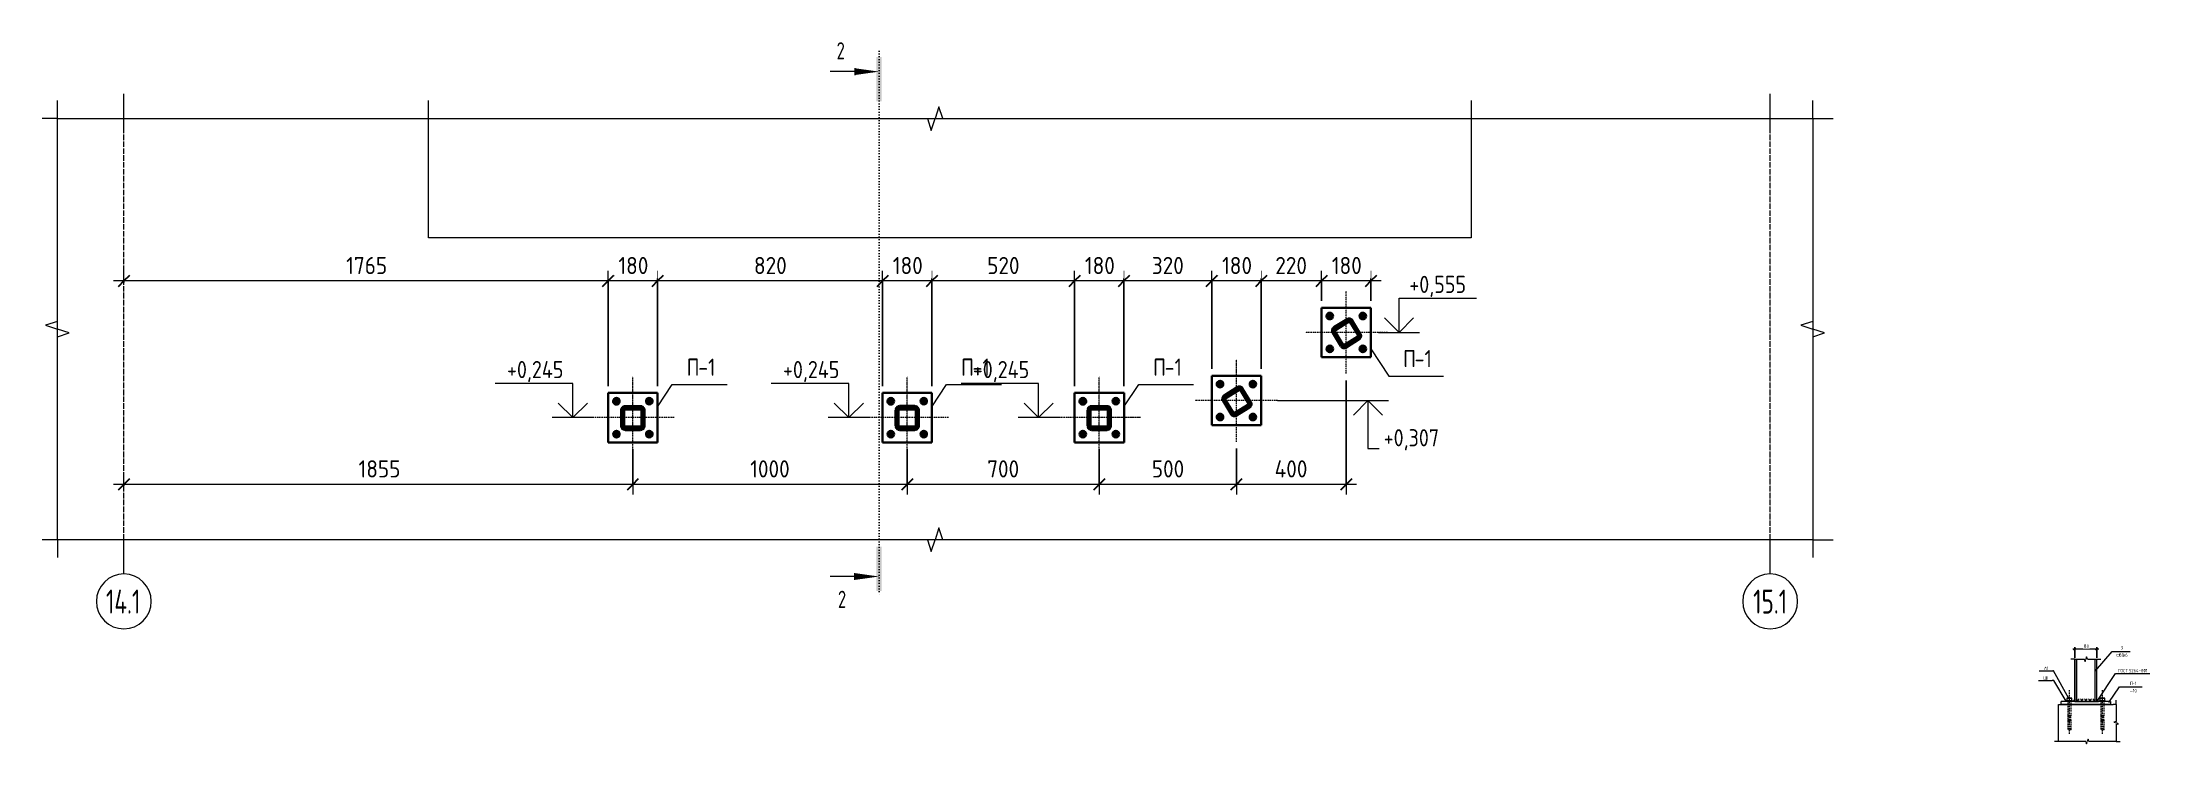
# Model space of a CAD drawing. Header units: millimetres. Extents: x 38797 to 82950, y -34477 to 2697.
# Drawn here: x 72408 to 80089, y -944 to 1613 of the extents above; entities that cross this region are included whole.
import ezdxf

# ---------------------------------------------------------------- set-up
doc = ezdxf.new("R2010")
doc.units = ezdxf.units.MM
for name, pattern in [('01 Штриховая _2 мм_', [3, 2, -1]), ('01 Штриховая _4 мм_', [6, 3.5, -2.5]), ('02 Штрихпунктирная _20 мм_', [25, 20, -2.5, 0, -2.5]), ('02 Штрихпунктирная _5 мм_', [8, 5, -1.5, 0, -1.5]), ('04 Пунктир 10мм', [10, 0, -10])]:
    doc.linetypes.add(name, pattern=pattern)
for name, color, linetype, lineweight in [('AA_Dim', 7, 'Continuous', 9), ('AA_Dim-25', 7, 'Continuous', 9), ('AA_Dim-5', 7, 'Continuous', 9), ('AA_Linii', 7, 'Continuous', 9), ('AA_Oformlenie', 7, 'Continuous', 9), ('AA_Razrez', 7, 'Continuous', 9), ('AA_Vinoska', 7, 'Continuous', 9), ('AA_Visotnaya otmetka', 7, 'Continuous', 9), ('AF_Balki', 7, 'Continuous', 20), ('AF_Stena_Опалубка', 253, 'Continuous', 20), ('KR_Detal', 7, 'Continuous', 20), ('Оси', 7, 'Continuous', 9)]:
    doc.layers.add(name, color=color, linetype=linetype, lineweight=lineweight)
doc.styles.add('GOST Common_1', font='GOST_Common.ttf', dxfattribs={"width": 0.85, "height": 12.5})
doc.styles.add('ISOCPEUR', font='isocpeur.TTF', dxfattribs={"width": 0.9, "height": 62.5})
doc.styles.add('ISOCPEUR_1', font='isocpeur.TTF', dxfattribs={"width": 0.7, "height": 62.5})
doc.styles.add('ISOCPEUR_2', font='isocpeur.TTF', dxfattribs={"width": 0.7, "height": 87.5})
doc.styles.add('ISOCPEUR_3', font='isocpeur.TTF', dxfattribs={"width": 0.85, "height": 62.5})
doc.styles.add('ISOCPEUR_5', font='isocpeur.TTF', dxfattribs={"width": 0.9, "height": 12.5})
doc.styles.add('ISOCPEUR_7', font='isocpeur.TTF', dxfattribs={"width": 0.85, "height": 12.5})
doc.styles.add('ISOCPEUR_8', font='isocpeur.TTF', dxfattribs={"width": 0.85, "height": 12.5})
doc.dimstyles.new('01_Точн_3_знака__непрозр_', dxfattribs={"dimscale": 304.8, "dimtxt": 62.672186, "dimasz": 0.139436, "dimexe": 0.123031, "dimexo": 0.082021, "dimgap": 0.020505, "dimtad": 1, "dimdec": 3, "dimrnd": 0.001, "dimdsep": 46, "dimtxsty": 'ISOCPEUR', "dimblk1": 'OBLIQUE', "dimblk2": 'OBLIQUE', "dimsah": 1, "dimcen": 0.09, "dimdle": 0.123031, "dimazin": 0, "dimtfac": 1, "dimtdec": 4, "dimtix": 1, "dimtmove": 0, "dimatfit": 3, "dimfxl": 1, "dimtvp": 1, "dimtfill": 1, "dimtolj": 1, "dimtzin": 0, "dimlwd": 18, "dimlwe": 18, "dimarcsym": 2})
doc.dimstyles.new('01_Точн_3_знака__непрозр__2', dxfattribs={"dimscale": 304.8, "dimtxt": 12.534437, "dimasz": 0.027887, "dimexe": 0.024606, "dimexo": 0.016404, "dimgap": 0.004101, "dimtad": 1, "dimdec": 3, "dimrnd": 0.001, "dimdsep": 46, "dimtxsty": 'ISOCPEUR_5', "dimblk1": 'OBLIQUE', "dimblk2": 'OBLIQUE', "dimsah": 1, "dimcen": 0.09, "dimdle": 0.024606, "dimazin": 0, "dimtfac": 1, "dimtdec": 4, "dimtix": 1, "dimtmove": 0, "dimatfit": 3, "dimfxl": 1, "dimtvp": 1, "dimtfill": 1, "dimtolj": 1, "dimtzin": 0, "dimlwd": 18, "dimlwe": 18, "dimarcsym": 2})

msp = doc.modelspace()

# ---------------------------------------------------------------- texts
at = {"layer": 'AA_Razrez', "char_height": 62.5, "width": 37.879734, "attachment_point": 1, "style": 'ISOCPEUR_1'}
for insert in [(75303.0332, 1612.6453), (75307.8267, -385.9396)]:
    msp.add_mtext('\\fISOCPEUR|b0|i0|c204|p34|;\\W.7;2', dxfattribs=dict(at, insert=insert))
at = {"layer": 'AA_Vinoska', "attachment_point": 1}
for s, insert, char_height, width, style in [('\\fISOCPEUR|b0|i0|c204|p34|;\\W.85;П', (77367.5087, 490.9586), 62.5, 51.107578, 'ISOCPEUR_3'), ('-1', (77409.6767, 490.9586), 62.5, 78.364953, 'ISOCPEUR_3'), ('80', (79976.5385, -613.8938), 12.5, 18.398728, 'ISOCPEUR_7'), ('\\fISOCPEUR|b0|i0|c204|p34|;\\W.85;3', (79982.8966, -586.9456), 12.5, 9.199364, 'ISOCPEUR_7'), ('\\fISOCPEUR|b0|i0|c204|p34|;\\W.85;6', (79999.3092, -613.8938), 12.5, 9.199364, 'ISOCPEUR_7'), ('\\fISOCPEUR|b0|i0|c204|p34|;\\W.85;А', (79702.694, -662.2707), 12.5, 11.584384, 'ISOCPEUR_7'), ('\\fISOCPEUR|b0|i0|c204|p34|;\\W.85;1', (79712.2521, -662.2707), 12.5, 6.473627, 'ISOCPEUR_7'), ('\\fISOCPEUR|b0|i0|c130|p34|;\\W.85;□', (79966.9805, -613.8938), 12.5, 11.584384, 'ISOCPEUR_8'), ('ГОСТ', (79972.8368, -670.6208), 12.5, 38.841759, 'GOST Common_1'), ('\\fISOCPEUR|b0|i0|c204|p34|;\\W.85;х', (79991.719, -613.8938), 12.5, 9.199364, 'ISOCPEUR_7'), (' 5264-80 ', (80004.8845, -670.6208), 12.5, 74.276347, 'GOST Common_1'), ('\\fGOST Common|b0|i0|c204|p34|;\\W.85;Т', (80066.1686, -670.6208), 12.5, 10.221516, 'GOST Common_1'), ('\\fGOST Common|b0|i0|c204|p34|;\\W.85;1', (80074.6022, -670.6208), 12.5, 6.473627, 'GOST Common_1'), ('\\fISOCPEUR|b0|i0|c204|p34|;\\W.85;Ш', (79700.468, -697.5909), 12.5, 12.947253, 'ISOCPEUR_7'), ('\\fISOCPEUR|b0|i0|c204|p34|;\\W.85;1', (79711.1506, -697.5909), 12.5, 6.473627, 'ISOCPEUR_7'), ('\\fISOCPEUR|b0|i0|c204|p34|;\\W.85;—', (80015.9834, -743.9066), 12.5, 12.947253, 'ISOCPEUR_7'), ('\\fISOCPEUR|b0|i0|c204|p34|;\\W.85;П', (80017.1097, -717.0518), 12.5, 10.221516, 'ISOCPEUR_7'), ('-1', (80025.5433, -717.0518), 12.5, 15.672991, 'ISOCPEUR_7'), ('10', (80026.666, -743.9066), 12.5, 15.672991, 'ISOCPEUR_7')]:
    msp.add_mtext(s, dxfattribs=dict(at, insert=insert, char_height=char_height, width=width, style=style))
at = {"layer": 'Оси', "char_height": 87.5, "attachment_point": 1, "style": 'ISOCPEUR_2'}
for s, insert, width in [('14.1', (72639.9799, -381.6495), 158.533703), ('15.1', (78643.3924, -381.6495), 150.115984)]:
    msp.add_mtext(s, dxfattribs=dict(at, insert=insert, width=width))

# ---------------------------------------------------------------- blocks, each defined once
blk = doc.blocks.new('354_Прокат Лист _НесКаркас_РабПлоск_ - 354_Прокат Лист _НесКаркас_РабПлоск_-3866538-Разрез 3 КМ')
at = {"layer": 'AF_Balki', "lineweight": 35}
for p, q in [((43685.1, 465), (43685.1, 645)), ((43685.1, 645), (43685.1, 465)), ((43685.1, 645), (43865.1, 645)), ((43685.1, 645), (43865.1, 645)), ((43865.1, 465), (43865.1, 645)), ((43865.1, 645), (43865.1, 465)), ((43865.1, 465), (43685.1, 465)), ((43685.1, 465), (43865.1, 465))]:
    blk.add_line(p, q, dxfattribs=at)
blk = doc.blocks.new('354_Анкер клиновой _СоедНесК_РабПлоск_ - M12x120_20-3789180-Разрез 3 КМ')
at = {"layer": 'KR_Detal', "lineweight": 35}
for radius, start, end in [(9, 120, 180), (9, 120, 180), (9, 180, 240), (9, 180, 240), (6, 0, 180), (6, 0, 180), (6, 0, 180), (6, 0, 180), (6, 0, 180), (6, 180, 360), (6, 180, 360), (6, 180, 360), (6, 180, 360), (6, 180, 360), (5.4, 0, 180), (5.4, 0, 180), (5.4, 180, 360), (5.4, 180, 360), (9, 90, 120), (9, 90, 120), (4.2, 0, 180), (4.2, 0, 180), (4.2, 180, 0), (4.2, 180, 0), (9, 60, 90), (9, 60, 90), (9, 0, 60), (9, 0, 60), (9, 300, 0), (9, 300, 0), (9, 240, 270), (9, 240, 270), (9, 270, 300), (9, 270, 300)]:
    blk.add_arc((43835.1, 615), radius, start, end, dxfattribs=at)
for points in [[(43826.1, 620.2), (43826.8, 620.6), (43828.2, 621.4), (43829.8, 622.3), (43830.6, 622.8)], [(43830.6, 622.8), (43829.8, 622.3), (43828.2, 621.4), (43826.8, 620.6), (43826.1, 620.2)], [(43826.1, 615), (43826.1, 615.9), (43826.1, 617.7), (43826.1, 619.4), (43826.1, 620.2)], [(43826.1, 620.2), (43826.1, 619.4), (43826.1, 617.7), (43826.1, 615.9), (43826.1, 615)], [(43826.1, 609.8), (43826.1, 610.6), (43826.1, 612.3), (43826.1, 614.1), (43826.1, 615)], [(43826.1, 615), (43826.1, 614.1), (43826.1, 612.3), (43826.1, 610.6), (43826.1, 609.8)], [(43830.6, 622.8), (43831.3, 623.2), (43832.9, 624.1), (43834.3, 625), (43835.1, 625.4)], [(43835.1, 625.4), (43834.3, 625), (43832.9, 624.1), (43831.3, 623.2), (43830.6, 622.8)], [(43835.1, 625.4), (43835.8, 625), (43837.2, 624.1), (43838.8, 623.2), (43839.6, 622.8)], [(43839.6, 622.8), (43838.8, 623.2), (43837.2, 624.1), (43835.8, 625), (43835.1, 625.4)], [(43839.6, 622.8), (43840.3, 622.3), (43841.9, 621.4), (43843.3, 620.6), (43844.1, 620.2)], [(43844.1, 620.2), (43843.3, 620.6), (43841.9, 621.4), (43840.3, 622.3), (43839.6, 622.8)], [(43844.1, 620.2), (43844.1, 619.4), (43844.1, 617.7), (43844.1, 615.9), (43844.1, 615)], [(43844.1, 615), (43844.1, 615.9), (43844.1, 617.7), (43844.1, 619.4), (43844.1, 620.2)], [(43844.1, 615), (43844.1, 614.1), (43844.1, 612.3), (43844.1, 610.6), (43844.1, 609.8)], [(43844.1, 609.8), (43844.1, 610.6), (43844.1, 612.3), (43844.1, 614.1), (43844.1, 615)], [(43830.6, 607.2), (43829.8, 607.6), (43828.2, 608.5), (43826.8, 609.4), (43826.1, 609.8)], [(43826.1, 609.8), (43826.8, 609.4), (43828.2, 608.5), (43829.8, 607.6), (43830.6, 607.2)], [(43835.1, 604.6), (43834.3, 605), (43832.9, 605.8), (43831.3, 606.7), (43830.6, 607.2)], [(43830.6, 607.2), (43831.3, 606.7), (43832.9, 605.8), (43834.3, 605), (43835.1, 604.6)], [(43839.6, 607.2), (43838.8, 606.7), (43837.2, 605.8), (43835.8, 605), (43835.1, 604.6)], [(43835.1, 604.6), (43835.8, 605), (43837.2, 605.8), (43838.8, 606.7), (43839.6, 607.2)], [(43844.1, 609.8), (43843.3, 609.4), (43841.9, 608.5), (43840.3, 607.6), (43839.6, 607.2)], [(43839.6, 607.2), (43840.3, 607.6), (43841.9, 608.5), (43843.3, 609.4), (43844.1, 609.8)]]:
    blk.add_open_spline(points, degree=3, dxfattribs=at)
blk = doc.blocks.new('354_Шайба_ГОСТ 11371-78_СоедНесК_РабПлоск_ - Шайба_ГОСТ 11371-78-3791985-Разрез 3 КМ')
at = {"layer": 'KR_Detal', "lineweight": 35}
for radius, start, end in [(12, 0, 180), (12, 0, 180), (12, 180, 0), (12, 180, 360), (6.5, 0, 180), (6.5, 0, 180), (6.5, 180, 0), (6.5, 180, 0)]:
    blk.add_arc((43835.1, 615), radius, start, end, dxfattribs=at)
blk = doc.blocks.new('354_Анкер клиновой _СоедНесК_РабПлоск_ - M12x120_20-3803632-Разрез 3 КМ')
at = {"layer": 'KR_Detal', "lineweight": 35}
for radius, start, end in [(9, 120, 180), (9, 120, 180), (9, 180, 240), (9, 180, 240), (6, 0, 180), (6, 0, 180), (6, 0, 180), (6, 0, 180), (6, 0, 180), (6, 180, 360), (6, 180, 360), (6, 180, 360), (6, 180, 360), (6, 180, 0), (5.4, 360, 180), (5.4, 0, 180), (5.4, 180, 360), (5.4, 180, 360), (9, 90, 120), (9, 90, 120), (9, 240, 270), (9, 240, 270), (4.2, 360, 180), (4.2, 360, 180), (4.2, 180, 360), (4.2, 180, 0), (9, 60, 90), (9, 60, 90), (9, 270, 300), (9, 270, 300), (9, 0, 60), (9, 0, 60), (9, 300, 0), (9, 300, 0)]:
    blk.add_arc((43835.1, 495), radius, start, end, dxfattribs=at)
for points in [[(43830.6, 502.8), (43829.8, 502.3), (43828.2, 501.4), (43826.8, 500.6), (43826.1, 500.2)], [(43826.1, 500.2), (43826.8, 500.6), (43828.2, 501.4), (43829.8, 502.3), (43830.6, 502.8)], [(43826.1, 500.2), (43826.1, 499.4), (43826.1, 497.7), (43826.1, 495.9), (43826.1, 495)], [(43826.1, 495), (43826.1, 495.9), (43826.1, 497.7), (43826.1, 499.4), (43826.1, 500.2)], [(43826.1, 495), (43826.1, 494.1), (43826.1, 492.3), (43826.1, 490.6), (43826.1, 489.8)], [(43826.1, 489.8), (43826.1, 490.6), (43826.1, 492.3), (43826.1, 494.1), (43826.1, 495)], [(43826.1, 489.8), (43826.8, 489.4), (43828.2, 488.5), (43829.8, 487.6), (43830.6, 487.2)], [(43830.6, 487.2), (43829.8, 487.6), (43828.2, 488.5), (43826.8, 489.4), (43826.1, 489.8)], [(43835.1, 505.4), (43834.3, 505), (43832.9, 504.1), (43831.3, 503.2), (43830.6, 502.8)], [(43830.6, 502.8), (43831.3, 503.2), (43832.9, 504.1), (43834.3, 505), (43835.1, 505.4)], [(43830.6, 487.2), (43831.3, 486.7), (43832.9, 485.8), (43834.3, 485), (43835.1, 484.6)], [(43835.1, 484.6), (43834.3, 485), (43832.9, 485.8), (43831.3, 486.7), (43830.6, 487.2)], [(43839.6, 502.8), (43838.8, 503.2), (43837.2, 504.1), (43835.8, 505), (43835.1, 505.4)], [(43835.1, 505.4), (43835.8, 505), (43837.2, 504.1), (43838.8, 503.2), (43839.6, 502.8)], [(43835.1, 484.6), (43835.8, 485), (43837.2, 485.8), (43838.8, 486.7), (43839.6, 487.2)], [(43839.6, 487.2), (43838.8, 486.7), (43837.2, 485.8), (43835.8, 485), (43835.1, 484.6)], [(43844.1, 500.2), (43843.3, 500.6), (43841.9, 501.4), (43840.3, 502.3), (43839.6, 502.8)], [(43839.6, 502.8), (43840.3, 502.3), (43841.9, 501.4), (43843.3, 500.6), (43844.1, 500.2)], [(43839.6, 487.2), (43840.3, 487.6), (43841.9, 488.5), (43843.3, 489.4), (43844.1, 489.8)], [(43844.1, 489.8), (43843.3, 489.4), (43841.9, 488.5), (43840.3, 487.6), (43839.6, 487.2)], [(43844.1, 495), (43844.1, 495.9), (43844.1, 497.7), (43844.1, 499.4), (43844.1, 500.2)], [(43844.1, 500.2), (43844.1, 499.4), (43844.1, 497.7), (43844.1, 495.9), (43844.1, 495)], [(43844.1, 489.8), (43844.1, 490.6), (43844.1, 492.3), (43844.1, 494.1), (43844.1, 495)], [(43844.1, 495), (43844.1, 494.1), (43844.1, 492.3), (43844.1, 490.6), (43844.1, 489.8)]]:
    blk.add_open_spline(points, degree=3, dxfattribs=at)
blk = doc.blocks.new('354_Шайба_ГОСТ 11371-78_СоедНесК_РабПлоск_ - Шайба_ГОСТ 11371-78-3803743-Разрез 3 КМ')
at = {"layer": 'KR_Detal', "lineweight": 35}
for radius, start, end in [(12, 360, 180), (12, 360, 180), (12, 180, 360), (12, 180, 360), (6.5, 0, 180), (6.5, 0, 180), (6.5, 180, 0), (6.5, 180, 0)]:
    blk.add_arc((43835.1, 495), radius, start, end, dxfattribs=at)
blk = doc.blocks.new('011_Прямоугольник обрыва _ЭлУзла_ - 011_Прямоугольник обрыва _ЭлУзла_-3853150-Разрез 3 КМ')
at = {"layer": 'AA_Oformlenie'}
for p, q in [((39077.7, -200), (39077.7, 1334)), ((39077.7, 1334), (45475.1, 1334)), ((45475.1, 1334), (45475.1, -200)), ((45475.1, -200), (39077.7, -200))]:
    blk.add_line(p, q, dxfattribs=at)
blk = doc.blocks.new('Разрез - Номер узла_ сзади-394133-Разрез 3 КМ')
at = {"layer": 'AA_Razrez'}
for points in [[(42082.3, -225.8), (42062.4, -225.8), (42062.4, -387.2), (42082.3, -387.2)], [(41983.9, -321.6), (41983.9, -346.5), (42072.2, -334.1)]]:
    blk.add_hatch(color=256, dxfattribs=at).paths.add_polyline_path(points)
for p, q in [((41997.2, -334.1), (41894.8, -334.1)), ((41983.9, -346.5), (41983.9, -321.6))]:
    blk.add_line(p, q, dxfattribs=at)
blk = doc.blocks.new('Разрез - Номер узла_ спереди-394134-Разрез 3 КМ')
at = {"layer": 'AA_Razrez'}
for points in [[(42082.3, 1397), (42062.4, 1397), (42062.4, 1558.5), (42082.3, 1558.5)], [(41983.9, 1492.9), (41983.9, 1517.7), (42072.2, 1505.3)]]:
    blk.add_hatch(color=256, dxfattribs=at).paths.add_polyline_path(points)
for p, q in [((41997.2, 1505.3), (41894.8, 1505.3)), ((41983.9, 1517.7), (41983.9, 1492.9))]:
    blk.add_line(p, q, dxfattribs=at)
blk = doc.blocks.new('Ось сетки - d_4мм-2765513-Разрез 3 КМ')
at = {"layer": 'Оси'}
for start, end in [(0, 180), (0, 180), (180, 360), (180, 360)]:
    blk.add_arc((39320.1, -424.8), 100, start, end, dxfattribs=at)
blk = doc.blocks.new('DIMBLOCK42-Разрез 3 КМ')
at = {"layer": 'AA_Dim-25', "lineweight": 18}
for p, q in [((77160.4, 380), (77160.4, -35.9)), ((77160.4, 1.6), (77160.4, 380)), ((76760.4, 132), (76760.4, -35.9)), ((76760.4, 1.6), (76760.4, 132)), ((77197.9, 1.6), (76760.4, 1.6))]:
    blk.add_line(p, q, dxfattribs=at)
at = {"layer": 'AA_Dim-25', "lineweight": 30}
for p, q in [((76760.4, 1.6), (76739.1, -19.7)), ((76760.4, 1.6), (76781.6, 22.8)), ((77160.4, 1.6), (77139.1, -19.7)), ((77160.4, 1.6), (77181.6, 22.8))]:
    blk.add_line(p, q, dxfattribs=at)
at = {"layer": 'AA_Dim-25', "color": 0, "lineweight": 18, "insert": (76899.5, 89.3), "char_height": 62.5, "width": 146.156, "attachment_point": 1, "line_spacing_factor": 1.135194, "style": 'ISOCPEUR', "bg_fill": 3, "box_fill_scale": 1.25, "bg_fill_color": 256, "bg_fill_true_color": 13158600, "bg_fill_transparency": 0}
blk.add_mtext('400', dxfattribs=at)
blk = doc.blocks.new('_Oblique')
at = {"color": 0, "linetype": 'ByBlock', "lineweight": -2}
blk.add_line((-0.5, -0.5), (0.5, 0.5), dxfattribs=at)
blk = doc.blocks.new('DIMBLOCK43-Разрез 3 КМ')
at = {"layer": 'AA_Dim-25', "lineweight": 18}
for p, q in [((76260.4, 129.7), (76260.4, -35.9)), ((76260.4, 1.6), (76260.4, 129.7)), ((76760.4, 132), (76760.4, -35.9)), ((76760.4, 1.6), (76760.4, 132)), ((76760.4, 1.6), (76260.4, 1.6))]:
    blk.add_line(p, q, dxfattribs=at)
at = {"layer": 'AA_Dim-25', "lineweight": 30}
for p, q in [((76260.4, 1.6), (76239.1, -19.7)), ((76260.4, 1.6), (76281.6, 22.8)), ((76760.4, 1.6), (76739.1, -19.7)), ((76760.4, 1.6), (76781.6, 22.8))]:
    blk.add_line(p, q, dxfattribs=at)
at = {"layer": 'AA_Dim-25', "color": 0, "lineweight": 18, "insert": (76451.8, 89.3), "char_height": 62.5, "width": 140.48, "attachment_point": 1, "line_spacing_factor": 1.135194, "style": 'ISOCPEUR', "bg_fill": 3, "box_fill_scale": 1.25, "bg_fill_color": 256, "bg_fill_true_color": 13158600, "bg_fill_transparency": 0}
blk.add_mtext('500', dxfattribs=at)
blk = doc.blocks.new('DIMBLOCK44-Разрез 3 КМ')
at = {"layer": 'AA_Dim-25', "lineweight": 18}
for p, q in [((75560.4, 129.7), (75560.4, -35.9)), ((75560.4, 1.6), (75560.4, 129.7)), ((76260.4, 129.7), (76260.4, -35.9)), ((76260.4, 1.6), (76260.4, 129.7)), ((76260.4, 1.6), (75560.4, 1.6))]:
    blk.add_line(p, q, dxfattribs=at)
at = {"layer": 'AA_Dim-25', "lineweight": 30}
for p, q in [((75560.4, 1.6), (75539.1, -19.7)), ((75560.4, 1.6), (75581.6, 22.8)), ((76260.4, 1.6), (76239.1, -19.7)), ((76260.4, 1.6), (76281.6, 22.8))]:
    blk.add_line(p, q, dxfattribs=at)
at = {"layer": 'AA_Dim-25', "color": 0, "lineweight": 18, "insert": (75851.8, 89.3), "char_height": 62.5, "width": 140.48, "attachment_point": 1, "line_spacing_factor": 1.135194, "style": 'ISOCPEUR', "bg_fill": 3, "box_fill_scale": 1.25, "bg_fill_color": 256, "bg_fill_true_color": 13158600, "bg_fill_transparency": 0}
blk.add_mtext('700', dxfattribs=at)
blk = doc.blocks.new('DIMBLOCK45-Разрез 3 КМ')
at = {"layer": 'AA_Dim-25', "lineweight": 18}
for p, q in [((74560.4, 129.7), (74560.4, -35.9)), ((74560.4, 1.6), (74560.4, 129.7)), ((75560.4, 129.7), (75560.4, -35.9)), ((75560.4, 1.6), (75560.4, 129.7)), ((75560.4, 1.6), (74560.4, 1.6))]:
    blk.add_line(p, q, dxfattribs=at)
at = {"layer": 'AA_Dim-25', "lineweight": 30}
for p, q in [((74560.4, 1.6), (74539.1, -19.7)), ((74560.4, 1.6), (74581.6, 22.8)), ((75560.4, 1.6), (75539.1, -19.7)), ((75560.4, 1.6), (75581.6, 22.8))]:
    blk.add_line(p, q, dxfattribs=at)
at = {"layer": 'AA_Dim-25', "color": 0, "lineweight": 18, "insert": (74988.2, 89.3), "char_height": 62.5, "width": 173.117, "attachment_point": 1, "line_spacing_factor": 1.135194, "style": 'ISOCPEUR', "bg_fill": 3, "box_fill_scale": 1.25, "bg_fill_color": 256, "bg_fill_true_color": 13158600, "bg_fill_transparency": 0}
blk.add_mtext('1000', dxfattribs=at)
blk = doc.blocks.new('DIMBLOCK46-Разрез 3 КМ')
at = {"layer": 'AA_Dim-25', "lineweight": 18}
for p, q in [((74560.4, 129.7), (74560.4, -35.9)), ((74560.4, 1.6), (74560.4, 129.7)), ((74560.4, 1.6), (72667.9, 1.6)), ((72705.4, -3.5), (72705.4, 39.1)), ((72705.4, 1.6), (72705.4, -3.5))]:
    blk.add_line(p, q, dxfattribs=at)
at = {"layer": 'AA_Dim-25', "lineweight": 30}
for p, q in [((72705.4, 1.6), (72684.1, -19.7)), ((72705.4, 1.6), (72726.6, 22.8)), ((74560.4, 1.6), (74539.1, -19.7)), ((74560.4, 1.6), (74581.6, 22.8))]:
    blk.add_line(p, q, dxfattribs=at)
at = {"layer": 'AA_Dim-25', "color": 0, "lineweight": 18, "insert": (73560.7, 89.3), "char_height": 62.5, "width": 173.117, "attachment_point": 1, "line_spacing_factor": 1.135194, "style": 'ISOCPEUR', "bg_fill": 3, "box_fill_scale": 1.25, "bg_fill_color": 256, "bg_fill_true_color": 13158600, "bg_fill_transparency": 0}
blk.add_mtext('1855', dxfattribs=at)
blk = doc.blocks.new('Высотные отметки - Стрелка вверх-400292-Разрез 3 КМ')
at = {"layer": 'AA_Vinoska'}
for p, q in [((40956.4, 369.7), (40673.9, 369.7)), ((40956.4, 244.7), (40956.4, 369.7)), ((41031.4, 244.7), (40881.4, 244.7)), ((40956.4, 244.7), (40903.4, 297.7)), ((40956.4, 244.7), (41009.4, 297.7))]:
    blk.add_line(p, q, dxfattribs=at)
blk = doc.blocks.new('DIMBLOCK47-Разрез 3 КМ')
at = {"layer": 'AA_Dim-25', "lineweight": 18}
for p, q in [((77070.4, 670), (77070.4, 780.1)), ((77250.4, 670), (77250.4, 780.1)), ((77287.9, 742.6), (77070.4, 742.6)), ((77070.4, 742.6), (77070.4, 670)), ((77250.4, 742.6), (77250.4, 670))]:
    blk.add_line(p, q, dxfattribs=at)
at = {"layer": 'AA_Dim-25', "lineweight": 30}
for p, q in [((77070.4, 742.6), (77049.1, 721.3)), ((77070.4, 742.6), (77091.6, 763.8)), ((77250.4, 742.6), (77229.1, 721.3)), ((77250.4, 742.6), (77271.6, 763.8))]:
    blk.add_line(p, q, dxfattribs=at)
at = {"layer": 'AA_Dim-25', "color": 0, "lineweight": 18, "insert": (77107.8, 830.2), "char_height": 62.5, "width": 126.29, "attachment_point": 1, "line_spacing_factor": 1.135194, "style": 'ISOCPEUR', "bg_fill": 3, "box_fill_scale": 1.25, "bg_fill_color": 256, "bg_fill_true_color": 13158600, "bg_fill_transparency": 0}
blk.add_mtext('180', dxfattribs=at)
blk = doc.blocks.new('DIMBLOCK48-Разрез 3 КМ')
at = {"layer": 'AA_Dim-25', "lineweight": 18}
for p, q in [((76850.4, 422), (76850.4, 780.1)), ((77070.4, 670), (77070.4, 780.1)), ((77070.4, 742.6), (76850.4, 742.6)), ((76850.4, 742.6), (76850.4, 422)), ((77070.4, 742.6), (77070.4, 670))]:
    blk.add_line(p, q, dxfattribs=at)
at = {"layer": 'AA_Dim-25', "lineweight": 30}
for p, q in [((76850.4, 742.6), (76829.1, 721.3)), ((76850.4, 742.6), (76871.6, 763.8)), ((77070.4, 742.6), (77049.1, 721.3)), ((77070.4, 742.6), (77091.6, 763.8))]:
    blk.add_line(p, q, dxfattribs=at)
at = {"layer": 'AA_Dim-25', "color": 0, "lineweight": 18, "insert": (76901.8, 830.2), "char_height": 62.5, "width": 140.48, "attachment_point": 1, "line_spacing_factor": 1.135194, "style": 'ISOCPEUR', "bg_fill": 3, "box_fill_scale": 1.25, "bg_fill_color": 256, "bg_fill_true_color": 13158600, "bg_fill_transparency": 0}
blk.add_mtext('220', dxfattribs=at)
blk = doc.blocks.new('DIMBLOCK49-Разрез 3 КМ')
at = {"layer": 'AA_Dim-25', "lineweight": 18}
for p, q in [((76670.4, 422), (76670.4, 780.1)), ((76850.4, 422), (76850.4, 780.1)), ((76850.4, 742.6), (76670.4, 742.6)), ((76670.4, 742.6), (76670.4, 422)), ((76850.4, 742.6), (76850.4, 422))]:
    blk.add_line(p, q, dxfattribs=at)
at = {"layer": 'AA_Dim-25', "lineweight": 30}
for p, q in [((76670.4, 742.6), (76649.1, 721.3)), ((76670.4, 742.6), (76691.6, 763.8)), ((76850.4, 742.6), (76829.1, 721.3)), ((76850.4, 742.6), (76871.6, 763.8))]:
    blk.add_line(p, q, dxfattribs=at)
at = {"layer": 'AA_Dim-25', "color": 0, "lineweight": 18, "insert": (76707.8, 830.2), "char_height": 62.5, "width": 126.29, "attachment_point": 1, "line_spacing_factor": 1.135194, "style": 'ISOCPEUR', "bg_fill": 3, "box_fill_scale": 1.25, "bg_fill_color": 256, "bg_fill_true_color": 13158600, "bg_fill_transparency": 0}
blk.add_mtext('180', dxfattribs=at)
blk = doc.blocks.new('DIMBLOCK50-Разрез 3 КМ')
at = {"layer": 'AA_Dim-25', "lineweight": 18}
for p, q in [((76350.4, 359.7), (76350.4, 780.1)), ((76670.4, 422), (76670.4, 780.1)), ((76670.4, 742.6), (76350.4, 742.6)), ((76350.4, 742.6), (76350.4, 359.7)), ((76670.4, 742.6), (76670.4, 422))]:
    blk.add_line(p, q, dxfattribs=at)
at = {"layer": 'AA_Dim-25', "lineweight": 30}
for p, q in [((76350.4, 742.6), (76329.1, 721.3)), ((76350.4, 742.6), (76371.6, 763.8)), ((76670.4, 742.6), (76649.1, 721.3)), ((76670.4, 742.6), (76691.6, 763.8))]:
    blk.add_line(p, q, dxfattribs=at)
at = {"layer": 'AA_Dim-25', "color": 0, "lineweight": 18, "insert": (76451.8, 830.2), "char_height": 62.5, "width": 140.48, "attachment_point": 1, "line_spacing_factor": 1.135194, "style": 'ISOCPEUR', "bg_fill": 3, "box_fill_scale": 1.25, "bg_fill_color": 256, "bg_fill_true_color": 13158600, "bg_fill_transparency": 0}
blk.add_mtext('320', dxfattribs=at)
blk = doc.blocks.new('DIMBLOCK51-Разрез 3 КМ')
at = {"layer": 'AA_Dim-25', "lineweight": 18}
for p, q in [((76170.4, 359.7), (76170.4, 780.1)), ((76350.4, 359.7), (76350.4, 780.1)), ((76350.4, 742.6), (76170.4, 742.6)), ((76170.4, 742.6), (76170.4, 359.7)), ((76350.4, 742.6), (76350.4, 359.7))]:
    blk.add_line(p, q, dxfattribs=at)
at = {"layer": 'AA_Dim-25', "lineweight": 30}
for p, q in [((76170.4, 742.6), (76149.1, 721.3)), ((76170.4, 742.6), (76191.6, 763.8)), ((76350.4, 742.6), (76329.1, 721.3)), ((76350.4, 742.6), (76371.6, 763.8))]:
    blk.add_line(p, q, dxfattribs=at)
at = {"layer": 'AA_Dim-25', "color": 0, "lineweight": 18, "insert": (76207.8, 830.2), "char_height": 62.5, "width": 126.29, "attachment_point": 1, "line_spacing_factor": 1.135194, "style": 'ISOCPEUR', "bg_fill": 3, "box_fill_scale": 1.25, "bg_fill_color": 256, "bg_fill_true_color": 13158600, "bg_fill_transparency": 0}
blk.add_mtext('180', dxfattribs=at)
blk = doc.blocks.new('DIMBLOCK52-Разрез 3 КМ')
at = {"layer": 'AA_Dim-25', "lineweight": 18}
for p, q in [((75650.4, 359.7), (75650.4, 780.1)), ((76170.4, 359.7), (76170.4, 780.1)), ((76170.4, 742.6), (75650.4, 742.6)), ((75650.4, 742.6), (75650.4, 359.7)), ((76170.4, 742.6), (76170.4, 359.7))]:
    blk.add_line(p, q, dxfattribs=at)
at = {"layer": 'AA_Dim-25', "lineweight": 30}
for p, q in [((75650.4, 742.6), (75629.1, 721.3)), ((75650.4, 742.6), (75671.6, 763.8)), ((76170.4, 742.6), (76149.1, 721.3)), ((76170.4, 742.6), (76191.6, 763.8))]:
    blk.add_line(p, q, dxfattribs=at)
at = {"layer": 'AA_Dim-25', "color": 0, "lineweight": 18, "insert": (75851.8, 830.2), "char_height": 62.5, "width": 140.48, "attachment_point": 1, "line_spacing_factor": 1.135194, "style": 'ISOCPEUR', "bg_fill": 3, "box_fill_scale": 1.25, "bg_fill_color": 256, "bg_fill_true_color": 13158600, "bg_fill_transparency": 0}
blk.add_mtext('520', dxfattribs=at)
blk = doc.blocks.new('DIMBLOCK53-Разрез 3 КМ')
at = {"layer": 'AA_Dim-25', "lineweight": 18}
for p, q in [((75470.4, 359.7), (75470.4, 780.1)), ((75650.4, 359.7), (75650.4, 780.1)), ((75650.4, 742.6), (75470.4, 742.6)), ((75470.4, 742.6), (75470.4, 359.7)), ((75650.4, 742.6), (75650.4, 359.7))]:
    blk.add_line(p, q, dxfattribs=at)
at = {"layer": 'AA_Dim-25', "lineweight": 30}
for p, q in [((75470.4, 742.6), (75449.1, 721.3)), ((75470.4, 742.6), (75491.6, 763.8)), ((75650.4, 742.6), (75629.1, 721.3)), ((75650.4, 742.6), (75671.6, 763.8))]:
    blk.add_line(p, q, dxfattribs=at)
at = {"layer": 'AA_Dim-25', "color": 0, "lineweight": 18, "insert": (75507.8, 830.2), "char_height": 62.5, "width": 126.29, "attachment_point": 1, "line_spacing_factor": 1.135194, "style": 'ISOCPEUR', "bg_fill": 3, "box_fill_scale": 1.25, "bg_fill_color": 256, "bg_fill_true_color": 13158600, "bg_fill_transparency": 0}
blk.add_mtext('180', dxfattribs=at)
blk = doc.blocks.new('DIMBLOCK54-Разрез 3 КМ')
at = {"layer": 'AA_Dim-25', "lineweight": 18}
for p, q in [((74650.4, 359.7), (74650.4, 780.1)), ((75470.4, 359.7), (75470.4, 780.1)), ((75470.4, 742.6), (74650.4, 742.6)), ((74650.4, 742.6), (74650.4, 359.7)), ((75470.4, 742.6), (75470.4, 359.7))]:
    blk.add_line(p, q, dxfattribs=at)
at = {"layer": 'AA_Dim-25', "lineweight": 30}
for p, q in [((74650.4, 742.6), (74629.1, 721.3)), ((74650.4, 742.6), (74671.6, 763.8)), ((75470.4, 742.6), (75449.1, 721.3)), ((75470.4, 742.6), (75491.6, 763.8))]:
    blk.add_line(p, q, dxfattribs=at)
at = {"layer": 'AA_Dim-25', "color": 0, "lineweight": 18, "insert": (75001.8, 830.2), "char_height": 62.5, "width": 140.48, "attachment_point": 1, "line_spacing_factor": 1.135194, "style": 'ISOCPEUR', "bg_fill": 3, "box_fill_scale": 1.25, "bg_fill_color": 256, "bg_fill_true_color": 13158600, "bg_fill_transparency": 0}
blk.add_mtext('820', dxfattribs=at)
blk = doc.blocks.new('DIMBLOCK55-Разрез 3 КМ')
at = {"layer": 'AA_Dim-25', "lineweight": 18}
for p, q in [((74470.4, 359.7), (74470.4, 780.1)), ((74650.4, 359.7), (74650.4, 780.1)), ((74650.4, 742.6), (74470.4, 742.6)), ((74470.4, 742.6), (74470.4, 359.7)), ((74650.4, 742.6), (74650.4, 359.7))]:
    blk.add_line(p, q, dxfattribs=at)
at = {"layer": 'AA_Dim-25', "lineweight": 30}
for p, q in [((74470.4, 742.6), (74449.1, 721.3)), ((74470.4, 742.6), (74491.6, 763.8)), ((74650.4, 742.6), (74629.1, 721.3)), ((74650.4, 742.6), (74671.6, 763.8))]:
    blk.add_line(p, q, dxfattribs=at)
at = {"layer": 'AA_Dim-25', "color": 0, "lineweight": 18, "insert": (74507.8, 830.2), "char_height": 62.5, "width": 126.29, "attachment_point": 1, "line_spacing_factor": 1.135194, "style": 'ISOCPEUR', "bg_fill": 3, "box_fill_scale": 1.25, "bg_fill_color": 256, "bg_fill_true_color": 13158600, "bg_fill_transparency": 0}
blk.add_mtext('180', dxfattribs=at)
blk = doc.blocks.new('DIMBLOCK56-Разрез 3 КМ')
at = {"layer": 'AA_Dim-25', "lineweight": 18}
for p, q in [((72705.4, 737.5), (72705.4, 780.1)), ((74470.4, 359.7), (74470.4, 780.1)), ((74470.4, 742.6), (72667.9, 742.6)), ((72705.4, 742.6), (72705.4, 737.5)), ((74470.4, 742.6), (74470.4, 359.7))]:
    blk.add_line(p, q, dxfattribs=at)
at = {"layer": 'AA_Dim-25', "lineweight": 30}
for p, q in [((72705.4, 742.6), (72684.1, 721.3)), ((72705.4, 742.6), (72726.6, 763.8)), ((74470.4, 742.6), (74449.1, 721.3)), ((74470.4, 742.6), (74491.6, 763.8))]:
    blk.add_line(p, q, dxfattribs=at)
at = {"layer": 'AA_Dim-25', "color": 0, "lineweight": 18, "insert": (73515.7, 830.2), "char_height": 62.5, "width": 173.117, "attachment_point": 1, "line_spacing_factor": 1.135194, "style": 'ISOCPEUR', "bg_fill": 3, "box_fill_scale": 1.25, "bg_fill_color": 256, "bg_fill_true_color": 13158600, "bg_fill_transparency": 0}
blk.add_mtext('1765', dxfattribs=at)
blk = doc.blocks.new('043_М_Балки_Полка - Позиция_дп8-3841357-Разрез 3 КМ')
at = {"layer": 'AA_Vinoska'}
blk.add_line((43018.6, 365), (43218.6, 365), dxfattribs=at)
blk = doc.blocks.new('Высотные отметки - Стрелка вниз высокая-400290-Разрез 3 КМ')
at = {"layer": 'AA_Vinoska'}
for p, q in [((43779, 307), (43929, 307)), ((43854, 307), (43801, 253.9)), ((43854, 307), (43854, 132)), ((43854, 307), (43907.1, 253.9)), ((43854, 132), (44141.5, 132))]:
    blk.add_line(p, q, dxfattribs=at)
blk = doc.blocks.new('354_Прокат Лист _НесКаркас_РабПлоск_ - 354_Прокат Лист _НесКаркас_РабПлоск_-3866505-а-а')
at = {"layer": 'AF_Balki'}
for p, q in [((41085.1, -800), (41085.1, -790)), ((41265.1, -790), (41085.1, -790)), ((41265.1, -800), (41085.1, -800)), ((41265.1, -790), (41265.1, -800))]:
    blk.add_line(p, q, dxfattribs=at)
blk = doc.blocks.new('354_Шайба_ГОСТ 11371-78_СоедНесК_РабПлоск_ - Шайба_ГОСТ 11371-78-3803743-а-а')
at = {"layer": 'KR_Detal'}
for p, q in [((41103.1, -787.5), (41103.1, -790)), ((41103.1, -787.5), (41127.1, -787.5)), ((41127.1, -790), (41103.1, -790)), ((41127.1, -790), (41127.1, -787.5))]:
    blk.add_line(p, q, dxfattribs=at)
blk = doc.blocks.new('354_Шайба_ГОСТ 11371-78_СоедНесК_РабПлоск_ - Шайба_ГОСТ 11371-78-V80-а-а')
at = {"layer": 'KR_Detal'}
for p, q in [((41223.1, -787.5), (41223.1, -790)), ((41223.1, -787.5), (41247.1, -787.5)), ((41247.1, -790), (41223.1, -790)), ((41247.1, -790), (41247.1, -787.5))]:
    blk.add_line(p, q, dxfattribs=at)
blk = doc.blocks.new('354_Анкер клиновой _СоедНесК_РабПлоск_ - M12x120_20-3803632-а-а')
at = {"layer": 'KR_Detal'}
for p, q in [((41106.1, -776.7), (41110.6, -776.7)), ((41106.1, -777.9), (41106.1, -786.3)), ((41110.6, -787.5), (41106.1, -787.5)), ((41110.9, -776.7), (41115.1, -776.7)), ((41115.1, -787.5), (41110.9, -787.5)), ((41115.1, -776.7), (41119.2, -776.7)), ((41115.1, -786.3), (41115.1, -777.9)), ((41119.2, -787.5), (41115.1, -787.5)), ((41119.6, -776.7), (41124.1, -776.7)), ((41121.4, -787.5), (41119.6, -787.5)), ((41124.1, -787.5), (41121.4, -787.5)), ((41124.1, -786.3), (41124.1, -777.9))]:
    blk.add_line(p, q, dxfattribs=at)
at = {"layer": 'KR_Detal', "linetype": '01 Штриховая _4 мм_', "lineweight": 9}
for p, q in [((41109.1, -787.5), (41109.1, -840.9)), ((41109.1, -840.9), (41109.7, -843.3)), ((41109.1, -840.9), (41121.1, -840.9)), ((41109.7, -843.3), (41109.7, -855.5)), ((41109.7, -843.3), (41120.5, -843.3)), ((41120.5, -843.3), (41121.1, -840.9)), ((41120.5, -855.5), (41120.5, -843.3)), ((41121.1, -840.9), (41121.1, -787.5)), ((41109.1, -855.5), (41109.1, -860.3)), ((41109.1, -855.5), (41121.1, -855.5)), ((41109.1, -860.3), (41109.1, -880.3)), ((41109.1, -860.3), (41121.1, -860.3)), ((41121.1, -860.3), (41109.1, -860.3)), ((41121.1, -880.3), (41109.1, -880.3)), ((41109.5, -880.3), (41109.1, -887.5)), ((41109.1, -887.5), (41109.1, -892.3)), ((41109.1, -887.5), (41121.1, -887.5)), ((41121.1, -892.3), (41109.1, -892.3)), ((41121.1, -887.5), (41120.6, -880.3)), ((41121.1, -860.3), (41121.1, -855.5)), ((41121.1, -880.3), (41121.1, -860.3)), ((41121.1, -892.3), (41121.1, -887.5))]:
    blk.add_line(p, q, dxfattribs=at)
at = {"layer": 'KR_Detal'}
for points in [[(41110.6, -776.7), (41109.8, -776.7), (41108.2, -776.9), (41106.8, -777.5), (41106.1, -777.9)], [(41106.1, -777.9), (41106.1, -777.5), (41106.1, -776.9), (41106.1, -776.7), (41106.1, -776.7)], [(41106.1, -786.3), (41106.8, -786.7), (41108.2, -787.3), (41109.8, -787.5), (41110.6, -787.5)], [(41106.1, -787.5), (41106.1, -787.5), (41106.1, -787.3), (41106.1, -786.7), (41106.1, -786.3)], [(41115.1, -777.9), (41114.3, -777.5), (41112.9, -776.9), (41111.3, -776.7), (41110.6, -776.7)], [(41110.6, -787.5), (41111.3, -787.5), (41112.9, -787.3), (41114.3, -786.7), (41115.1, -786.3)], [(41119.6, -776.7), (41118.8, -776.7), (41117.2, -776.9), (41115.8, -777.5), (41115.1, -777.9)], [(41115.1, -786.3), (41115.8, -786.7), (41117.2, -787.3), (41118.8, -787.5), (41119.6, -787.5)], [(41124.1, -777.9), (41123.3, -777.5), (41121.9, -776.9), (41120.3, -776.7), (41119.6, -776.7)], [(41119.6, -787.5), (41120.3, -787.5), (41121.9, -787.3), (41123.3, -786.7), (41124.1, -786.3)], [(41124.1, -776.7), (41124.1, -776.7), (41124.1, -776.9), (41124.1, -777.5), (41124.1, -777.9)], [(41124.1, -786.3), (41124.1, -786.7), (41124.1, -787.3), (41124.1, -787.5), (41124.1, -787.5)]]:
    blk.add_open_spline(points, degree=3, dxfattribs=at)
blk = doc.blocks.new('354_Анкер клиновой _СоедНесК_РабПлоск_ - M12x120_20-V79-а-а')
at = {"layer": 'KR_Detal'}
for p, q in [((41226.1, -776.7), (41230.6, -776.7)), ((41226.1, -777.9), (41226.1, -786.3)), ((41228.7, -787.5), (41226.1, -787.5)), ((41230.6, -787.5), (41228.7, -787.5)), ((41230.9, -776.7), (41235.1, -776.7)), ((41235.1, -787.5), (41230.9, -787.5)), ((41235.1, -776.7), (41239.2, -776.7)), ((41235.1, -786.3), (41235.1, -777.9)), ((41239.2, -787.5), (41235.1, -787.5)), ((41239.6, -776.7), (41244.1, -776.7)), ((41244.1, -787.5), (41239.6, -787.5)), ((41244.1, -786.3), (41244.1, -777.9))]:
    blk.add_line(p, q, dxfattribs=at)
at = {"layer": 'KR_Detal', "linetype": '01 Штриховая _4 мм_', "lineweight": 9}
for p, q in [((41229.1, -787.5), (41229.1, -840.9)), ((41229.1, -840.9), (41229.7, -843.3)), ((41229.1, -840.9), (41241.1, -840.9)), ((41229.7, -843.3), (41229.7, -855.5)), ((41229.7, -843.3), (41240.5, -843.3)), ((41240.5, -843.3), (41241.1, -840.9)), ((41240.5, -855.5), (41240.5, -843.3)), ((41241.1, -840.9), (41241.1, -787.5)), ((41229.1, -855.5), (41229.1, -860.3)), ((41229.1, -855.5), (41241.1, -855.5)), ((41229.1, -860.3), (41229.1, -880.3)), ((41229.1, -860.3), (41241.1, -860.3)), ((41241.1, -860.3), (41229.1, -860.3)), ((41241.1, -880.3), (41229.1, -880.3)), ((41229.5, -880.3), (41229.1, -887.5)), ((41229.1, -887.5), (41229.1, -892.3)), ((41229.1, -887.5), (41241.1, -887.5)), ((41241.1, -892.3), (41229.1, -892.3)), ((41241.1, -887.5), (41240.6, -880.3)), ((41241.1, -860.3), (41241.1, -855.5)), ((41241.1, -880.3), (41241.1, -860.3)), ((41241.1, -892.3), (41241.1, -887.5))]:
    blk.add_line(p, q, dxfattribs=at)
at = {"layer": 'KR_Detal'}
for points in [[(41230.6, -776.7), (41229.8, -776.7), (41228.2, -776.9), (41226.8, -777.5), (41226.1, -777.9)], [(41226.1, -777.9), (41226.1, -777.5), (41226.1, -776.9), (41226.1, -776.7), (41226.1, -776.7)], [(41226.1, -786.3), (41226.8, -786.7), (41228.2, -787.3), (41229.8, -787.5), (41230.6, -787.5)], [(41226.1, -787.5), (41226.1, -787.5), (41226.1, -787.3), (41226.1, -786.7), (41226.1, -786.3)], [(41235.1, -777.9), (41234.3, -777.5), (41232.9, -776.9), (41231.3, -776.7), (41230.6, -776.7)], [(41230.6, -787.5), (41231.3, -787.5), (41232.9, -787.3), (41234.3, -786.7), (41235.1, -786.3)], [(41239.6, -776.7), (41238.8, -776.7), (41237.2, -776.9), (41235.8, -777.5), (41235.1, -777.9)], [(41235.1, -786.3), (41235.8, -786.7), (41237.2, -787.3), (41238.8, -787.5), (41239.6, -787.5)], [(41244.1, -777.9), (41243.3, -777.5), (41241.9, -776.9), (41240.3, -776.7), (41239.6, -776.7)], [(41239.6, -787.5), (41240.3, -787.5), (41241.9, -787.3), (41243.3, -786.7), (41244.1, -786.3)], [(41244.1, -776.7), (41244.1, -776.7), (41244.1, -776.9), (41244.1, -777.5), (41244.1, -777.9)], [(41244.1, -786.3), (41244.1, -786.7), (41244.1, -787.3), (41244.1, -787.5), (41244.1, -787.5)]]:
    blk.add_open_spline(points, degree=3, dxfattribs=at)
blk = doc.blocks.new('354_Анкер клиновой _СоедНесК_РабПлоск_ - M12x120_20-V81-а-а')
at = {"layer": 'KR_Detal'}
for p, q in [((41106.1, -776.7), (41110.6, -776.7)), ((41106.1, -777.9), (41106.1, -786.3)), ((41110.6, -787.5), (41106.1, -787.5)), ((41110.8, -787.5), (41110.6, -787.5)), ((41110.9, -776.7), (41115.1, -776.7)), ((41115.1, -787.5), (41110.9, -787.5)), ((41115.1, -776.7), (41119.2, -776.7)), ((41115.1, -786.3), (41115.1, -777.9)), ((41119.2, -787.5), (41115.1, -787.5)), ((41119.6, -787.5), (41119.3, -787.5)), ((41119.6, -776.7), (41124.1, -776.7)), ((41121.4, -787.5), (41119.6, -787.5)), ((41124.1, -787.5), (41121.4, -787.5)), ((41124.1, -786.3), (41124.1, -777.9))]:
    blk.add_line(p, q, dxfattribs=at)
at = {"layer": 'KR_Detal', "linetype": '01 Штриховая _4 мм_', "lineweight": 9}
for p, q in [((41109.1, -787.5), (41109.1, -840.9)), ((41109.1, -840.9), (41109.7, -843.3)), ((41109.1, -840.9), (41121.1, -840.9)), ((41109.7, -843.3), (41109.7, -855.5)), ((41109.7, -843.3), (41120.5, -843.3)), ((41120.5, -843.3), (41121.1, -840.9)), ((41120.5, -855.5), (41120.5, -843.3)), ((41121.1, -840.9), (41121.1, -787.5)), ((41109.1, -855.5), (41109.1, -860.3)), ((41109.1, -855.5), (41121.1, -855.5)), ((41109.1, -860.3), (41109.1, -880.3)), ((41109.1, -860.3), (41121.1, -860.3)), ((41121.1, -860.3), (41109.1, -860.3)), ((41121.1, -880.3), (41109.1, -880.3)), ((41109.5, -880.3), (41109.1, -887.5)), ((41109.1, -887.5), (41109.1, -892.3)), ((41109.1, -887.5), (41121.1, -887.5)), ((41121.1, -892.3), (41109.1, -892.3)), ((41121.1, -887.5), (41120.6, -880.3)), ((41121.1, -860.3), (41121.1, -855.5)), ((41121.1, -880.3), (41121.1, -860.3)), ((41121.1, -892.3), (41121.1, -887.5))]:
    blk.add_line(p, q, dxfattribs=at)
at = {"layer": 'KR_Detal'}
for points in [[(41110.6, -776.7), (41109.8, -776.7), (41108.2, -776.9), (41106.8, -777.5), (41106.1, -777.9)], [(41106.1, -777.9), (41106.1, -777.5), (41106.1, -776.9), (41106.1, -776.7), (41106.1, -776.7)], [(41106.1, -787.5), (41106.1, -787.5), (41106.1, -787.3), (41106.1, -786.7), (41106.1, -786.3)], [(41115.1, -777.9), (41114.3, -777.5), (41112.9, -776.9), (41111.3, -776.7), (41110.6, -776.7)], [(41119.6, -776.7), (41118.8, -776.7), (41117.2, -776.9), (41115.8, -777.5), (41115.1, -777.9)], [(41124.1, -777.9), (41123.3, -777.5), (41121.9, -776.9), (41120.3, -776.7), (41119.6, -776.7)], [(41124.1, -776.7), (41124.1, -776.7), (41124.1, -776.9), (41124.1, -777.5), (41124.1, -777.9)], [(41124.1, -786.3), (41124.1, -786.7), (41124.1, -787.3), (41124.1, -787.5), (41124.1, -787.5)]]:
    blk.add_open_spline(points, degree=3, dxfattribs=at)
for points, knots in [([(41106.1, -786.3), (41106.8, -786.7), (41108.1, -787.3), (41109.6, -787.5), (41110.3, -787.5)], [0, 0, 0, 0, 0.5, 0.9342201, 0.9342201, 0.9342201, 0.9342201]), ([(41110.8, -787.5), (41111.5, -787.5), (41113, -787.3), (41114.3, -786.7), (41115.1, -786.3)], [0.0558012, 0.0558012, 0.0558012, 0.0558012, 0.5, 1, 1, 1, 1]), ([(41115.1, -786.3), (41115.8, -786.7), (41117.2, -787.3), (41118.6, -787.5), (41119.3, -787.5)], [0, 0, 0, 0, 0.5, 0.9441988, 0.9441988, 0.9441988, 0.9441988]), ([(41119.9, -787.5), (41120.6, -787.5), (41122, -787.3), (41123.3, -786.7), (41124.1, -786.3)], [0.0657799, 0.0657799, 0.0657799, 0.0657799, 0.5, 1, 1, 1, 1])]:
    blk.add_open_spline(points, degree=3, knots=knots, dxfattribs=at)
blk = doc.blocks.new('354_Шайба_ГОСТ 11371-78_СоедНесК_РабПлоск_ - Шайба_ГОСТ 11371-78-V84-а-а')
at = {"layer": 'KR_Detal'}
for p, q in [((41103.1, -787.5), (41103.1, -790)), ((41103.1, -787.5), (41127.1, -787.5)), ((41109.1, -790), (41103.1, -790)), ((41127.1, -790), (41121.1, -790)), ((41127.1, -790), (41127.1, -787.5))]:
    blk.add_line(p, q, dxfattribs=at)
at = {"layer": 'KR_Detal', "linetype": '01 Штриховая _4 мм_', "lineweight": 9}
blk.add_line((41121.1, -790), (41109.1, -790), dxfattribs=at)
blk = doc.blocks.new('354_Анкер клиновой _СоедНесК_РабПлоск_ - M12x120_20-V83-а-а')
at = {"layer": 'KR_Detal'}
for p, q in [((41226.1, -776.7), (41228.7, -776.7)), ((41226.1, -777.9), (41226.1, -786.3)), ((41228.7, -787.5), (41226.1, -787.5)), ((41228.7, -776.7), (41230.6, -776.7)), ((41230.6, -787.5), (41228.7, -787.5)), ((41230.8, -787.5), (41230.6, -787.5)), ((41230.9, -776.7), (41235.1, -776.7)), ((41235.1, -787.5), (41230.9, -787.5)), ((41235.1, -776.7), (41239.2, -776.7)), ((41235.1, -786.3), (41235.1, -777.9)), ((41239.2, -787.5), (41235.1, -787.5)), ((41239.6, -787.5), (41239.3, -787.5)), ((41239.6, -776.7), (41244.1, -776.7)), ((41244.1, -787.5), (41239.6, -787.5)), ((41244.1, -786.3), (41244.1, -777.9))]:
    blk.add_line(p, q, dxfattribs=at)
at = {"layer": 'KR_Detal', "linetype": '01 Штриховая _4 мм_', "lineweight": 9}
for p, q in [((41229.1, -787.5), (41229.1, -840.9)), ((41229.1, -840.9), (41229.7, -843.3)), ((41229.1, -840.9), (41241.1, -840.9)), ((41229.7, -843.3), (41229.7, -855.5)), ((41229.7, -843.3), (41240.5, -843.3)), ((41240.5, -843.3), (41241.1, -840.9)), ((41240.5, -855.5), (41240.5, -843.3)), ((41241.1, -840.9), (41241.1, -787.5)), ((41229.1, -855.5), (41229.1, -860.3)), ((41229.1, -855.5), (41241.1, -855.5)), ((41229.1, -860.3), (41229.1, -880.3)), ((41229.1, -860.3), (41241.1, -860.3)), ((41241.1, -860.3), (41229.1, -860.3)), ((41241.1, -880.3), (41229.1, -880.3)), ((41229.5, -880.3), (41229.1, -887.5)), ((41229.1, -887.5), (41229.1, -892.3)), ((41229.1, -887.5), (41241.1, -887.5)), ((41241.1, -892.3), (41229.1, -892.3)), ((41241.1, -887.5), (41240.6, -880.3)), ((41241.1, -860.3), (41241.1, -855.5)), ((41241.1, -880.3), (41241.1, -860.3)), ((41241.1, -892.3), (41241.1, -887.5))]:
    blk.add_line(p, q, dxfattribs=at)
at = {"layer": 'KR_Detal'}
for points in [[(41230.6, -776.7), (41229.8, -776.7), (41228.2, -776.9), (41226.8, -777.5), (41226.1, -777.9)], [(41226.1, -777.9), (41226.1, -777.5), (41226.1, -776.9), (41226.1, -776.7), (41226.1, -776.7)], [(41226.1, -787.5), (41226.1, -787.5), (41226.1, -787.3), (41226.1, -786.7), (41226.1, -786.3)], [(41235.1, -777.9), (41234.3, -777.5), (41232.9, -776.9), (41231.3, -776.7), (41230.6, -776.7)], [(41239.6, -776.7), (41238.8, -776.7), (41237.2, -776.9), (41235.8, -777.5), (41235.1, -777.9)], [(41244.1, -777.9), (41243.3, -777.5), (41241.9, -776.9), (41240.3, -776.7), (41239.6, -776.7)], [(41244.1, -776.7), (41244.1, -776.7), (41244.1, -776.9), (41244.1, -777.5), (41244.1, -777.9)], [(41244.1, -786.3), (41244.1, -786.7), (41244.1, -787.3), (41244.1, -787.5), (41244.1, -787.5)]]:
    blk.add_open_spline(points, degree=3, dxfattribs=at)
for points, knots in [([(41226.1, -786.3), (41226.8, -786.7), (41228.1, -787.3), (41229.6, -787.5), (41230.3, -787.5)], [0, 0, 0, 0, 0.5, 0.9342201, 0.9342201, 0.9342201, 0.9342201]), ([(41230.8, -787.5), (41231.5, -787.5), (41233, -787.3), (41234.3, -786.7), (41235.1, -786.3)], [0.0558012, 0.0558012, 0.0558012, 0.0558012, 0.5, 1, 1, 1, 1]), ([(41235.1, -786.3), (41235.8, -786.7), (41237.2, -787.3), (41238.6, -787.5), (41239.3, -787.5)], [0, 0, 0, 0, 0.5, 0.9441988, 0.9441988, 0.9441988, 0.9441988]), ([(41239.9, -787.5), (41240.6, -787.5), (41242, -787.3), (41243.3, -786.7), (41244.1, -786.3)], [0.0657799, 0.0657799, 0.0657799, 0.0657799, 0.5, 1, 1, 1, 1])]:
    blk.add_open_spline(points, degree=3, knots=knots, dxfattribs=at)
blk = doc.blocks.new('243_Профиль гнутый сварной квадратный _НесКол_2ур_ - 80х6-3867407-а-а')
at = {"layer": 'AA_Linii', "linetype": '01 Штриховая _2 мм_', "lineweight": 20}
for p, q in [((41142.1, -790), (41142.1, -635.3)), ((41208.1, -635.3), (41208.1, -790))]:
    blk.add_line(p, q, dxfattribs=at)
blk = doc.blocks.new('011_ЛинияОбрыва _ЭлУзла_Линия_ - Тип 1-3858798-а-а')
at = {"layer": 'AA_Oformlenie'}
for p, q in [((41134.9, -635.3), (41169.4, -635.3)), ((41180.5, -635.3), (41214.9, -635.3))]:
    blk.add_line(p, q, dxfattribs=at)
blk = doc.blocks.new('011_ЛинияОбрыва _ЭлУзла_Линия_ - Тип 1-3858892-а-а')
at = {"layer": 'AA_Oformlenie'}
for p, q in [((41285.1, -800), (41285.1, -862)), ((41285.1, -873.1), (41285.1, -935))]:
    blk.add_line(p, q, dxfattribs=at)
blk = doc.blocks.new('011_ЛинияОбрыва _ЭлУзла_Линия_ - Тип 1-3858973-а-а')
at = {"layer": 'AA_Oformlenie'}
for p, q in [((41174.4, -935), (41075.1, -935)), ((41285.1, -935), (41185.6, -935))]:
    blk.add_line(p, q, dxfattribs=at)
blk = doc.blocks.new('Последовательность узлов - Сплошная 2мм М5-2304530-а-а')
at = {"layer": 'AA_Oformlenie'}
for p, q in [((41135.1, -790), (41155.1, -790)), ((41140.1, -780), (41150.1, -790)), ((41150.1, -780), (41140.1, -790)), ((41150.1, -790), (41170.1, -790)), ((41155.1, -780), (41165.1, -790)), ((41165.1, -780), (41155.1, -790)), ((41165.1, -790), (41185.1, -790)), ((41170.1, -780), (41180.1, -790)), ((41180.1, -780), (41170.1, -790)), ((41180.1, -790), (41200.1, -790)), ((41185.1, -780), (41195.1, -790)), ((41195.1, -780), (41185.1, -790)), ((41195.1, -790), (41215.1, -790)), ((41200.1, -780), (41210.1, -790)), ((41210.1, -780), (41200.1, -790))]:
    blk.add_line(p, q, dxfattribs=at)
blk = doc.blocks.new('044_М_Универсальная с полкой - Марка-3841701-а-а')
at = {"layer": 'AA_Vinoska'}
blk.add_line((41004.3, -677.9), (41054.3, -677.9), dxfattribs=at)
blk = doc.blocks.new('DIMBLOCK73-а-а')
at = {"layer": 'AA_Dim-5', "lineweight": 18}
for p, q in [((79903.5, -599.1), (79808.5, -599.1)), ((79816, -630), (79816, -591.6)), ((79816, -599.1), (79816, -630)), ((79896, -630), (79896, -591.6)), ((79896, -599.1), (79896, -630))]:
    blk.add_line(p, q, dxfattribs=at)
at = {"layer": 'AA_Dim-5', "lineweight": 30}
for p, q in [((79816, -599.1), (79811.8, -603.4)), ((79816, -599.1), (79820.3, -594.9)), ((79896, -599.1), (79891.8, -603.4)), ((79896, -599.1), (79900.3, -594.9))]:
    blk.add_line(p, q, dxfattribs=at)
at = {"layer": 'AA_Dim-5', "color": 0, "lineweight": 18, "insert": (79848.2, -581.6), "char_height": 12.5, "width": 18.731, "attachment_point": 1, "line_spacing_factor": 1.135194, "style": 'ISOCPEUR_5', "bg_fill": 3, "box_fill_scale": 1.25, "bg_fill_color": 256, "bg_fill_true_color": 13158600, "bg_fill_transparency": 0}
blk.add_mtext('80', dxfattribs=at)
blk = doc.blocks.new('043_М_Балки_Полка - Позиция_Наименование_дп14-3841353-а-а')
at = {"layer": 'AA_Vinoska'}
blk.add_line((41310.7, -736), (41380.7, -736), dxfattribs=at)
blk = doc.blocks.new('043_М_КолонныКМ - Позиция_Наименование_дп14-3846640-а-а')
at = {"layer": 'AA_Vinoska'}
blk.add_line((41276.1, -606.9), (41336.1, -606.9), dxfattribs=at)
blk = doc.blocks.new('010_Текст с выноской - Текст 2 строки-3808361-а-а')
at = {"layer": 'AA_Vinoska'}
blk.add_line((41283.2, -687.5), (41408.2, -687.5), dxfattribs=at)

# ---------------------------------------------------------------- hatches: boundary and pattern name
at = {"layer": 'AA_Oformlenie'}
for points in [[(79816.0262, -790), (79816.0024, -783.9705), (79814.4648, -784.1729), (79813.0099, -784.7756), (79811.7605, -785.7343), (79810.8018, -786.9837), (79810.1991, -788.4386), (79809.9936, -790), (79816.023, -790)], [(79901.8529, -790), (79902.0524, -790), (79901.8469, -788.4386), (79901.2442, -786.9837), (79900.2855, -785.7343), (79899.0361, -784.7756), (79897.5812, -784.1729), (79896.0198, -783.9674), (79896.023, -790), (79901.8469, -790)]]:
    msp.add_hatch(color=250, dxfattribs=at).paths.add_polyline_path(points)

# ---------------------------------------------------------------- linework, layer by layer
at = {"layer": 'AA_Linii', "linetype": '02 Штрихпунктирная _5 мм_', "lineweight": 20}
for p, q in [((77160.3752, 404.9863), (77160.3752, 704.9863)), ((77310.3752, 554.9863), (77010.3752, 554.9863)), ((74560.375, 94.6842), (74560.375, 394.6842)), ((75560.375, 94.6842), (75560.375, 394.6842)), ((76260.375, 94.6842), (76260.375, 394.6842)), ((76760.3755, 156.9505), (76760.3755, 456.9505)), ((74710.375, 244.6842), (74410.375, 244.6842)), ((75710.375, 244.6842), (75410.375, 244.6842)), ((76410.375, 244.6842), (76110.375, 244.6842)), ((76910.3755, 306.9505), (76610.3755, 306.9505)), ((79796.023, -907.3), (79796.023, -747.3)), ((79916.023, -907.3), (79916.023, -747.3))]:
    msp.add_line(p, q, dxfattribs=at)
at = {"layer": 'AA_Linii', "lineweight": 20}
for p, q in [((79816.0198, -790), (79816.0198, -635.0241)), ((79896.0198, -790), (79896.0198, -635.0241))]:
    msp.add_line(p, q, dxfattribs=at)
at = {"layer": 'AA_Linii', "linetype": '01 Штриховая _2 мм_', "lineweight": 20}
for p, q in [((79816.023, -635.2746), (79816.023, -790)), ((79896.023, -790), (79896.023, -635.2746)), ((79816.023, -790), (79828.023, -790)), ((79828.023, -790), (79816.023, -790)), ((79822.023, -790), (79828.023, -790)), ((79828.023, -790), (79822.023, -790)), ((79828.023, -790), (79884.023, -790)), ((79884.023, -790), (79828.023, -790)), ((79828.023, -790), (79884.023, -790)), ((79884.023, -790), (79828.023, -790)), ((79884.023, -790), (79896.023, -790)), ((79896.023, -790), (79884.023, -790)), ((79884.023, -790), (79890.023, -790)), ((79890.023, -790), (79884.023, -790))]:
    msp.add_line(p, q, dxfattribs=at)
at = {"layer": 'AA_Linii'}
for p, q in [((79816.0262, -790), (79809.9936, -790)), ((79816.0262, -783.9674), (79816.0262, -790)), ((79896.0198, -783.9674), (79896.0198, -790)), ((79896.0198, -790), (79902.0524, -790))]:
    msp.add_line(p, q, dxfattribs=at)
for centre, start, end in [((79816.0262, -790), 90, 180), ((79896.0198, -790), 360, 90)]:
    msp.add_arc(centre, 6.0326, start, end, dxfattribs=at)
at = {"layer": 'AA_Razrez', "linetype": '04 Пунктир 10мм'}
msp.add_line((75457.5549, 1580.28), (75457.5549, -409.0586), dxfattribs=at)
at = {"layer": 'AA_Vinoska'}
for p, q in [((72463.0048, 1333.9809), (72463.0048, 1400.3102)), ((78860.375, 1333.9809), (78860.375, 1400.3102)), ((72463.0048, 1333.9809), (72407.6, 1333.9809)), ((75634.1899, 1333.9809), (75647.9399, 1290.6797)), ((75647.9399, 1290.6797), (75661.6899, 1333.9809)), ((75675.7671, 1377.306), (75661.6899, 1333.9809)), ((75689.8443, 1333.9809), (75675.7671, 1377.306)), ((78860.375, 1333.9809), (78935.375, 1333.9809)), ((72463.0048, 595.1448), (72419.6798, 581.0676)), ((72419.6798, 581.0676), (72463.0048, 566.9905)), ((72506.3061, 553.2405), (72463.0048, 566.9905)), ((72463.0048, 539.4905), (72506.3061, 553.2405)), ((78860.375, 595.1448), (78817.05, 581.0676)), ((78817.05, 581.0676), (78860.375, 566.9905)), ((78903.6763, 553.2405), (78860.375, 566.9905)), ((78860.375, 539.4905), (78903.6763, 553.2405)), ((77250.3752, 494.9863), (77315.0561, 396.1207)), ((72463.0048, -200), (72407.6, -200)), ((72463.0048, -200), (72463.0048, -264.7484)), ((75634.1899, -200), (75647.9399, -243.3013)), ((75647.9399, -243.3013), (75661.6899, -200)), ((75675.7671, -156.6749), (75661.6899, -200)), ((75689.8443, -200), (75675.7671, -156.6749)), ((78860.375, -200), (78935.375, -200)), ((78860.375, -200), (78860.375, -264.7484)), ((79951.4608, -606.9389), (79957.0853, -606.9389)), ((79737.7517, -677.8595), (79735.2803, -677.8595)), ((79794.3875, -778.6827), (79737.7517, -677.8595)), ((79815.8256, -635.2746), (79800.8256, -635.2746)), ((79850.3256, -635.2746), (79853.0756, -643.9348)), ((79853.0756, -643.9348), (79855.8256, -635.2746)), ((79858.641, -626.6096), (79855.8256, -635.2746)), ((79861.4565, -635.2746), (79858.641, -626.6096)), ((79895.8256, -635.2746), (79910.8256, -635.2746)), ((79896.8772, -787.8551), (79964.1192, -687.5323)), ((79738.6123, -713.1798), (79733.628, -713.1798)), ((79784.0086, -788.1308), (79738.6123, -713.1798)), ((79939.3901, -793.337), (79978.7859, -736.0194)), ((79978.7859, -736.0194), (79991.6192, -736.0194)), ((79966.023, -800), (79966.023, -785)), ((79966.023, -862), (79957.3628, -864.75)), ((79957.3628, -864.75), (79966.023, -867.5)), ((79974.688, -870.3154), (79966.023, -867.5)), ((79966.023, -873.1309), (79974.688, -870.3154)), ((79756.023, -935), (79741.023, -935)), ((79855.3921, -935), (79858.2076, -943.665)), ((79858.2076, -943.665), (79861.023, -935)), ((79863.773, -926.3397), (79861.023, -935)), ((79866.523, -935), (79863.773, -926.3397)), ((79966.023, -935), (79981.023, -935))]:
    msp.add_line(p, q, dxfattribs=at)
at = {"layer": 'AA_Visotnaya otmetka'}
for p, q in [((77310.3752, 554.9863), (77341.5671, 554.9863)), ((77341.5671, 554.9863), (77352.7428, 554.9863)), ((74364.0608, 244.6842), (74341.7093, 244.6842)), ((74410.375, 244.6842), (74364.0608, 244.6842)), ((75372.6712, 244.6842), (75347.5258, 244.6842)), ((75410.375, 244.6842), (75372.6712, 244.6842)), ((76075.6938, 244.6842), (76039.3726, 244.6842)), ((76110.375, 244.6842), (76075.6938, 244.6842))]:
    msp.add_line(p, q, dxfattribs=at)
at = {"layer": 'AF_Balki', "lineweight": 35}
for p, q in [((77111.077, 563.1652), (77111.0627, 561.2661)), ((77112.8537, 556.7602), (77142.1803, 508.8287)), ((77164.4994, 602.8154), (77116.7924, 573.3461)), ((77117.0768, 563.1201), (77117.0626, 561.221)), ((77147.2918, 511.9861), (77117.9652, 559.9176)), ((77119.9345, 568.2106), (77167.6415, 597.6799)), ((77203.2523, 539.4773), (77155.5454, 510.008)), ((77175.8951, 595.7018), (77205.2216, 547.7703)), ((77210.3331, 550.9277), (77181.0065, 598.8592)), ((77206.0957, 542.6686), (77206.11, 544.5678)), ((77212.0956, 542.6235), (77212.1098, 544.5227)), ((77158.6875, 504.8725), (77206.3944, 534.3418)), ((76711.1633, 315.1295), (76711.149, 313.2303)), ((76712.94, 308.7244), (76742.2666, 260.7929)), ((76764.5856, 354.7796), (76716.8787, 325.3103)), ((76717.1631, 315.0844), (76717.1488, 313.1852)), ((76747.3781, 263.9504), (76718.0515, 311.8819)), ((76720.0208, 320.1748), (76767.7278, 349.6441)), ((76775.9814, 347.666), (76805.3079, 299.7345)), ((76810.4194, 302.8919), (76781.0928, 350.8235)), ((74520.375, 273.3048), (74520.375, 271.4144)), ((74520.375, 273.3048), (74520.375, 217.0412)), ((74526.375, 217.0412), (74526.375, 273.3048)), ((74532.375, 285.3613), (74588.375, 285.3613)), ((74588.375, 279.333), (74532.375, 279.333)), ((74594.375, 273.3048), (74594.375, 217.0412)), ((74600.375, 271.4144), (74600.375, 273.3048)), ((74600.375, 217.0412), (74600.375, 273.3048)), ((75520.375, 273.3442), (75520.375, 271.4538)), ((75520.375, 273.3442), (75520.375, 217.0806)), ((75526.375, 273.3442), (75526.375, 217.0806)), ((75532.375, 285.4007), (75588.375, 285.4007)), ((75588.375, 279.3724), (75532.375, 279.3724)), ((75594.375, 217.0806), (75594.375, 273.3442)), ((75600.375, 271.4538), (75600.375, 273.3442)), ((75600.375, 273.3442), (75600.375, 217.0806)), ((76220.375, 273.3074), (76220.375, 271.4177)), ((76220.375, 273.3074), (76220.375, 217.044)), ((76226.375, 273.3074), (76226.375, 217.044)), ((76232.375, 285.3639), (76288.375, 285.3639)), ((76288.375, 279.3356), (76232.375, 279.3356)), ((76294.375, 217.044), (76294.375, 273.3074)), ((76300.375, 271.4177), (76300.375, 273.3074)), ((76300.375, 273.3074), (76300.375, 217.044)), ((76803.3386, 291.4416), (76755.6316, 261.9723)), ((76758.7738, 256.8368), (76806.4807, 286.3061)), ((76806.182, 294.6328), (76806.1963, 296.532)), ((76812.1819, 294.5877), (76812.1961, 296.4869)), ((74526.375, 217.0412), (74526.375, 215.1508)), ((74588.375, 211.0129), (74532.375, 211.0129)), ((74532.375, 204.9847), (74588.375, 204.9847)), ((74594.375, 215.1508), (74594.375, 217.0412)), ((75526.375, 217.0806), (75526.375, 215.1902)), ((75532.375, 211.0523), (75588.375, 211.0523)), ((75588.375, 205.0241), (75532.375, 205.0241)), ((75594.375, 215.1902), (75594.375, 217.0806)), ((76226.375, 217.044), (76226.375, 215.1542)), ((76232.375, 211.0158), (76288.375, 211.0158)), ((76288.375, 204.9875), (76232.375, 204.9875)), ((76294.375, 215.1542), (76294.375, 217.044))]:
    msp.add_line(p, q, dxfattribs=at)
at = {"layer": 'AF_Balki', "lineweight": 60}
for p, q in [((77112.8395, 554.861), (77142.166, 506.9295)), ((77164.4851, 600.9162), (77116.7781, 571.4469)), ((77147.2775, 510.0869), (77117.9509, 558.0184)), ((77119.9202, 566.3114), (77167.6272, 595.7807)), ((77175.8808, 593.8026), (77205.2074, 545.8711)), ((77210.3188, 549.0285), (77180.9923, 596.96)), ((77203.238, 537.5782), (77155.5311, 508.1088)), ((77158.6732, 502.9733), (77206.3802, 532.4426)), ((76764.5714, 352.8805), (76716.8644, 323.4112)), ((76747.3638, 262.0512), (76718.0372, 309.9827)), ((76720.0065, 318.2756), (76767.7135, 347.7449)), ((76775.9671, 345.7669), (76805.2937, 297.8354)), ((76810.4051, 300.9928), (76781.0786, 348.9243)), ((74520.375, 271.4144), (74520.375, 215.1508)), ((74526.375, 215.1508), (74526.375, 271.4144)), ((74588.375, 283.4709), (74532.375, 283.4709)), ((74532.375, 277.4426), (74588.375, 277.4426)), ((74594.375, 271.4144), (74594.375, 215.1508)), ((74600.375, 215.1508), (74600.375, 271.4144)), ((75520.375, 271.4538), (75520.375, 215.1902)), ((75526.375, 215.1902), (75526.375, 271.4538)), ((75588.375, 283.5103), (75532.375, 283.5103)), ((75532.375, 277.482), (75588.375, 277.482)), ((75594.375, 271.4538), (75594.375, 215.1902)), ((75600.375, 215.1902), (75600.375, 271.4538)), ((76220.375, 271.4177), (76220.375, 215.1542)), ((76226.375, 215.1542), (76226.375, 271.4177)), ((76288.375, 283.4741), (76232.375, 283.4741)), ((76232.375, 277.4459), (76288.375, 277.4459)), ((76294.375, 271.4177), (76294.375, 215.1542)), ((76300.375, 215.1542), (76300.375, 271.4177)), ((76712.9258, 306.8253), (76742.2523, 258.8938)), ((76803.3243, 289.5424), (76755.6174, 260.0731)), ((76758.7595, 254.9376), (76806.4665, 284.4069)), ((74588.375, 209.1225), (74532.375, 209.1225)), ((74532.375, 203.0943), (74588.375, 203.0943)), ((75588.375, 209.1619), (75532.375, 209.1619)), ((75532.375, 203.1337), (75588.375, 203.1337)), ((76288.375, 209.126), (76232.375, 209.126)), ((76232.375, 203.0978), (76288.375, 203.0978))]:
    msp.add_line(p, q, dxfattribs=at)
at = {"layer": 'AF_Balki', "lineweight": 60, "flags": 128}
for points in [[(77116.7781, 571.4469), (77114.6609, 569.7842), (77112.9649, 567.6898), (77111.7753, 565.2688), (77111.1516, 562.6426), (77111.1252, 559.9428), (77111.6974, 557.3049), (77112.8395, 554.861)], [(77117.9509, 558.0184), (77117.3799, 559.2404), (77117.0938, 560.5593), (77117.107, 561.9092), (77117.4188, 563.2224), (77118.0136, 564.4329), (77118.8616, 565.48), (77119.9202, 566.3114)], [(77180.9923, 596.96), (77179.3376, 599.0872), (77177.2532, 600.7911), (77174.8438, 601.9862), (77172.23, 602.6126), (77169.543, 602.639), (77166.9175, 602.0639), (77164.4851, 600.9162)], [(77167.6272, 595.7807), (77168.8434, 596.3545), (77170.1562, 596.6421), (77171.4997, 596.6289), (77172.8066, 596.3157), (77174.0113, 595.7181), (77175.0535, 594.8662), (77175.8808, 593.8026)], [(77205.2074, 545.8711), (77205.7784, 544.6492), (77206.0645, 543.3302), (77206.0513, 541.9803), (77205.7395, 540.6672), (77205.1447, 539.4567), (77204.2967, 538.4095), (77203.238, 537.5782)], [(77206.3802, 532.4426), (77208.4974, 534.1053), (77210.1934, 536.1997), (77211.383, 538.6207), (77212.0067, 541.2469), (77212.0331, 543.9467), (77211.4609, 546.5847), (77210.3188, 549.0285)], [(77142.166, 506.9295), (77143.8207, 504.8023), (77145.9051, 503.0984), (77148.3145, 501.9033), (77150.9283, 501.2769), (77153.6153, 501.2506), (77156.2408, 501.8257), (77158.6732, 502.9733)], [(77155.5311, 508.1088), (77154.3149, 507.535), (77153.0021, 507.2475), (77151.6586, 507.2606), (77150.3517, 507.5738), (77149.147, 508.1714), (77148.1048, 509.0233), (77147.2775, 510.0869)], [(76716.8644, 323.4112), (76714.7472, 321.7485), (76713.0512, 319.6541), (76711.8616, 317.2331), (76711.2379, 314.6069), (76711.2115, 311.9071), (76711.7837, 309.2691), (76712.9258, 306.8253)], [(76718.0372, 309.9827), (76717.4662, 311.2046), (76717.1801, 312.5236), (76717.1933, 313.8735), (76717.5051, 315.1866), (76718.0999, 316.3971), (76718.9479, 317.4443), (76720.0065, 318.2756)], [(76781.0786, 348.9243), (76779.4239, 351.0515), (76777.3395, 352.7554), (76774.9301, 353.9505), (76772.3163, 354.5769), (76769.6293, 354.6032), (76767.0037, 354.0281), (76764.5714, 352.8805)], [(76767.7135, 347.7449), (76768.9297, 348.3188), (76770.2425, 348.6063), (76771.586, 348.5932), (76772.8929, 348.2799), (76774.0976, 347.6824), (76775.1398, 346.8305), (76775.9671, 345.7669)], [(74532.375, 283.4709), (74529.7048, 283.1686), (74527.1684, 282.2769), (74524.8931, 280.8405), (74522.993, 278.9315), (74521.5634, 276.6455), (74520.6759, 274.0972), (74520.375, 271.4144)], [(74526.375, 271.4144), (74526.5255, 272.7558), (74526.9692, 274.0299), (74527.684, 275.1729), (74528.6341, 276.1274), (74529.7717, 276.8456), (74531.0399, 277.2915), (74532.375, 277.4426)], [(74600.375, 271.4144), (74600.0742, 274.0972), (74599.1866, 276.6455), (74597.757, 278.9315), (74595.8569, 280.8405), (74593.5816, 282.2769), (74591.0453, 283.1686), (74588.375, 283.4709)], [(74588.375, 277.4426), (74589.7101, 277.2915), (74590.9783, 276.8456), (74592.116, 276.1274), (74593.066, 275.1729), (74593.7808, 274.0299), (74594.2246, 272.7558), (74594.375, 271.4144)], [(75532.375, 283.5103), (75529.7048, 283.208), (75527.1684, 282.3163), (75524.8931, 280.8799), (75522.993, 278.9709), (75521.5634, 276.6849), (75520.6759, 274.1366), (75520.375, 271.4538)], [(75526.375, 271.4538), (75526.5255, 272.7952), (75526.9692, 274.0693), (75527.684, 275.2123), (75528.6341, 276.1669), (75529.7717, 276.885), (75531.0399, 277.3309), (75532.375, 277.482)], [(75600.375, 271.4538), (75600.0742, 274.1366), (75599.1866, 276.6849), (75597.757, 278.9709), (75595.8569, 280.8799), (75593.5816, 282.3163), (75591.0453, 283.208), (75588.375, 283.5103)], [(75588.375, 277.482), (75589.7101, 277.3309), (75590.9783, 276.885), (75592.116, 276.1669), (75593.066, 275.2123), (75593.7808, 274.0693), (75594.2246, 272.7952), (75594.375, 271.4538)], [(76232.375, 283.4741), (76229.7048, 283.1718), (76227.1684, 282.2802), (76224.8931, 280.8438), (76222.993, 278.9347), (76221.5634, 276.6488), (76220.6759, 274.1005), (76220.375, 271.4177)], [(76226.375, 271.4177), (76226.5255, 272.7591), (76226.9692, 274.0332), (76227.684, 275.1762), (76228.6341, 276.1307), (76229.7717, 276.8489), (76231.0399, 277.2948), (76232.375, 277.4459)], [(76300.375, 271.4177), (76300.0742, 274.1005), (76299.1866, 276.6488), (76297.757, 278.9347), (76295.8569, 280.8438), (76293.5816, 282.2802), (76291.0453, 283.1718), (76288.375, 283.4741)], [(76288.375, 277.4459), (76289.7101, 277.2948), (76290.9783, 276.8489), (76292.116, 276.1307), (76293.066, 275.1762), (76293.7808, 274.0332), (76294.2246, 272.7591), (76294.375, 271.4177)], [(76742.2523, 258.8938), (76743.907, 256.7666), (76745.9914, 255.0627), (76748.4008, 253.8676), (76751.0146, 253.2412), (76753.7016, 253.2148), (76756.3271, 253.7899), (76758.7595, 254.9376)], [(76755.6174, 260.0731), (76754.4012, 259.4993), (76753.0884, 259.2117), (76751.7449, 259.2249), (76750.438, 259.5381), (76749.2333, 260.1357), (76748.1911, 260.9876), (76747.3638, 262.0512)], [(76805.2937, 297.8354), (76805.8647, 296.6134), (76806.1508, 295.2945), (76806.1376, 293.9446), (76805.8258, 292.6314), (76805.2309, 291.4209), (76804.383, 290.3738), (76803.3243, 289.5424)], [(76806.4665, 284.4069), (76808.5837, 286.0696), (76810.2797, 288.164), (76811.4693, 290.585), (76812.093, 293.2112), (76812.1194, 295.911), (76811.5472, 298.5489), (76810.4051, 300.9928)], [(74520.375, 215.1508), (74520.6759, 212.4679), (74521.5634, 209.9196), (74522.993, 207.6337), (74524.8931, 205.7246), (74527.1684, 204.2882), (74529.7048, 203.3966), (74532.375, 203.0943)], [(74532.375, 209.1225), (74531.0399, 209.2737), (74529.7717, 209.7195), (74528.6341, 210.4377), (74527.684, 211.3922), (74526.9692, 212.5352), (74526.5255, 213.8093), (74526.375, 215.1508)], [(74588.375, 203.0943), (74591.0453, 203.3966), (74593.5816, 204.2882), (74595.8569, 205.7246), (74597.757, 207.6337), (74599.1866, 209.9196), (74600.0742, 212.4679), (74600.375, 215.1508)], [(74594.375, 215.1508), (74594.2246, 213.8093), (74593.7808, 212.5352), (74593.066, 211.3922), (74592.116, 210.4377), (74590.9783, 209.7195), (74589.7101, 209.2737), (74588.375, 209.1225)], [(75520.375, 215.1902), (75520.6759, 212.5074), (75521.5634, 209.9591), (75522.993, 207.6731), (75524.8931, 205.764), (75527.1684, 204.3277), (75529.7048, 203.436), (75532.375, 203.1337)], [(75532.375, 209.1619), (75531.0399, 209.3131), (75529.7717, 209.7589), (75528.6341, 210.4771), (75527.684, 211.4316), (75526.9692, 212.5746), (75526.5255, 213.8488), (75526.375, 215.1902)], [(75588.375, 203.1337), (75591.0453, 203.436), (75593.5816, 204.3277), (75595.8569, 205.764), (75597.757, 207.6731), (75599.1866, 209.9591), (75600.0742, 212.5074), (75600.375, 215.1902)], [(75594.375, 215.1902), (75594.2246, 213.8488), (75593.7808, 212.5746), (75593.066, 211.4316), (75592.116, 210.4771), (75590.9783, 209.7589), (75589.7101, 209.3131), (75588.375, 209.1619)], [(76220.375, 215.1542), (76220.6759, 212.4714), (76221.5634, 209.9231), (76222.993, 207.6372), (76224.8931, 205.7281), (76227.1684, 204.2918), (76229.7048, 203.4001), (76232.375, 203.0978)], [(76232.375, 209.126), (76231.0399, 209.2772), (76229.7717, 209.723), (76228.6341, 210.4412), (76227.684, 211.3957), (76226.9692, 212.5387), (76226.5255, 213.8128), (76226.375, 215.1542)], [(76288.375, 203.0978), (76291.0453, 203.4001), (76293.5816, 204.2918), (76295.8569, 205.7281), (76297.757, 207.6372), (76299.1866, 209.9231), (76300.0742, 212.4714), (76300.375, 215.1542)], [(76294.375, 215.1542), (76294.2246, 213.8128), (76293.7808, 212.5387), (76293.066, 211.3957), (76292.116, 210.4412), (76290.9783, 209.723), (76289.7101, 209.2772), (76288.375, 209.126)]]:
    msp.add_lwpolyline(points, dxfattribs=at)
at = {"layer": 'AF_Balki', "lineweight": 35, "flags": 128}
for points in [[(77116.7924, 573.3461), (77114.6751, 571.6834), (77112.9792, 569.589), (77111.7895, 567.168), (77111.1659, 564.5418), (77111.1395, 561.842), (77111.7117, 559.204), (77112.8537, 556.7602)], [(77117.9652, 559.9176), (77117.3942, 561.1395), (77117.1081, 562.4585), (77117.1213, 563.8084), (77117.4331, 565.1215), (77118.0279, 566.332), (77118.8759, 567.3792), (77119.9345, 568.2106)], [(77181.0065, 598.8592), (77179.3518, 600.9864), (77177.2675, 602.6903), (77174.858, 603.8854), (77172.2443, 604.5118), (77169.5572, 604.5381), (77166.9317, 603.9631), (77164.4994, 602.8154)], [(77167.6415, 597.6799), (77168.8577, 598.2537), (77170.1704, 598.5412), (77171.5139, 598.5281), (77172.8208, 598.2149), (77174.0256, 597.6173), (77175.0677, 596.7654), (77175.8951, 595.7018)], [(77205.2216, 547.7703), (77205.7927, 546.5483), (77206.0788, 545.2294), (77206.0656, 543.8795), (77205.7537, 542.5664), (77205.1589, 541.3559), (77204.3109, 540.3087), (77203.2523, 539.4773)], [(77206.3944, 534.3418), (77208.5117, 536.0045), (77210.2077, 538.0989), (77211.3973, 540.5199), (77212.021, 543.1461), (77212.0474, 545.8459), (77211.4752, 548.4838), (77210.3331, 550.9277)], [(77142.1803, 508.8287), (77143.835, 506.7015), (77145.9193, 504.9976), (77148.3288, 503.8025), (77150.9426, 503.1761), (77153.6296, 503.1497), (77156.2551, 503.7248), (77158.6875, 504.8725)], [(77155.5454, 510.008), (77154.3292, 509.4342), (77153.0164, 509.1466), (77151.6729, 509.1598), (77150.366, 509.473), (77149.1613, 510.0706), (77148.1191, 510.9225), (77147.2918, 511.9861)], [(76716.8787, 325.3103), (76714.7614, 323.6476), (76713.0655, 321.5533), (76711.8758, 319.1323), (76711.2522, 316.506), (76711.2258, 313.8062), (76711.798, 311.1683), (76712.94, 308.7244)], [(76718.0515, 311.8819), (76717.4805, 313.1038), (76717.1944, 314.4228), (76717.2076, 315.7727), (76717.5194, 317.0858), (76718.1142, 318.2963), (76718.9622, 319.3435), (76720.0208, 320.1748)], [(76781.0928, 350.8235), (76779.4381, 352.9506), (76777.3538, 354.6545), (76774.9443, 355.8496), (76772.3306, 356.4761), (76769.6435, 356.5024), (76767.018, 355.9273), (76764.5856, 354.7796)], [(76767.7278, 349.6441), (76768.944, 350.218), (76770.2567, 350.5055), (76771.6002, 350.4923), (76772.9071, 350.1791), (76774.1119, 349.5816), (76775.154, 348.7296), (76775.9814, 347.666)], [(74520.375, 273.3048), (74520.6759, 275.9876), (74521.5634, 278.5359), (74522.993, 280.8219), (74524.8931, 282.7309), (74527.1684, 284.1673), (74529.7048, 285.059), (74532.375, 285.3613)], [(74532.375, 279.333), (74531.0399, 279.1819), (74529.7717, 278.736), (74528.6341, 278.0178), (74527.684, 277.0633), (74526.9692, 275.9203), (74526.5255, 274.6462), (74526.375, 273.3048)], [(74588.375, 285.3613), (74591.0453, 285.059), (74593.5816, 284.1673), (74595.8569, 282.7309), (74597.757, 280.8219), (74599.1866, 278.5359), (74600.0742, 275.9876), (74600.375, 273.3048)], [(74594.375, 273.3048), (74594.2246, 274.6462), (74593.7808, 275.9203), (74593.066, 277.0633), (74592.116, 278.0178), (74590.9783, 278.736), (74589.7101, 279.1819), (74588.375, 279.333)], [(75520.375, 273.3442), (75520.6759, 276.027), (75521.5634, 278.5753), (75522.993, 280.8613), (75524.8931, 282.7703), (75527.1684, 284.2067), (75529.7048, 285.0984), (75532.375, 285.4007)], [(75532.375, 279.3724), (75531.0399, 279.2213), (75529.7717, 278.7754), (75528.6341, 278.0572), (75527.684, 277.1027), (75526.9692, 275.9597), (75526.5255, 274.6856), (75526.375, 273.3442)], [(75588.375, 285.4007), (75591.0453, 285.0984), (75593.5816, 284.2067), (75595.8569, 282.7703), (75597.757, 280.8613), (75599.1866, 278.5753), (75600.0742, 276.027), (75600.375, 273.3442)], [(75594.375, 273.3442), (75594.2246, 274.6856), (75593.7808, 275.9597), (75593.066, 277.1027), (75592.116, 278.0572), (75590.9783, 278.7754), (75589.7101, 279.2213), (75588.375, 279.3724)], [(76220.375, 273.3074), (76220.6759, 275.9902), (76221.5634, 278.5385), (76222.993, 280.8245), (76224.8931, 282.7335), (76227.1684, 284.1699), (76229.7048, 285.0616), (76232.375, 285.3639)], [(76232.375, 279.3356), (76231.0399, 279.1845), (76229.7717, 278.7387), (76228.6341, 278.0205), (76227.684, 277.066), (76226.9692, 275.923), (76226.5255, 274.6488), (76226.375, 273.3074)], [(76288.375, 285.3639), (76291.0453, 285.0616), (76293.5816, 284.1699), (76295.8569, 282.7335), (76297.757, 280.8245), (76299.1866, 278.5385), (76300.0742, 275.9902), (76300.375, 273.3074)], [(76294.375, 273.3074), (76294.2246, 274.6488), (76293.7808, 275.923), (76293.066, 277.066), (76292.116, 278.0205), (76290.9783, 278.7387), (76289.7101, 279.1845), (76288.375, 279.3356)], [(76742.2666, 260.7929), (76743.9213, 258.6657), (76746.0056, 256.9619), (76748.4151, 255.7668), (76751.0289, 255.1403), (76753.7159, 255.114), (76756.3414, 255.6891), (76758.7738, 256.8368)], [(76755.6316, 261.9723), (76754.4155, 261.3984), (76753.1027, 261.1109), (76751.7592, 261.1241), (76750.4523, 261.4373), (76749.2476, 262.0348), (76748.2054, 262.8868), (76747.3781, 263.9504)], [(76805.3079, 299.7345), (76805.879, 298.5126), (76806.1651, 297.1936), (76806.1519, 295.8437), (76805.84, 294.5306), (76805.2452, 293.3201), (76804.3972, 292.2729), (76803.3386, 291.4416)], [(76806.4807, 286.3061), (76808.598, 287.9688), (76810.294, 290.0631), (76811.4836, 292.4841), (76812.1073, 295.1104), (76812.1337, 297.8101), (76811.5615, 300.4481), (76810.4194, 302.8919)], [(74520.375, 217.0412), (74520.6759, 214.3583), (74521.5634, 211.81), (74522.993, 209.5241), (74524.8931, 207.615), (74527.1684, 206.1786), (74529.7048, 205.287), (74532.375, 204.9847)], [(74532.375, 211.0129), (74531.0399, 211.1641), (74529.7717, 211.6099), (74528.6341, 212.3281), (74527.684, 213.2826), (74526.9692, 214.4256), (74526.5255, 215.6997), (74526.375, 217.0412)], [(74588.375, 204.9847), (74591.0453, 205.287), (74593.5816, 206.1786), (74595.8569, 207.615), (74597.757, 209.5241), (74599.1866, 211.81), (74600.0742, 214.3583), (74600.375, 217.0412)], [(74594.375, 217.0412), (74594.2246, 215.6997), (74593.7808, 214.4256), (74593.066, 213.2826), (74592.116, 212.3281), (74590.9783, 211.6099), (74589.7101, 211.1641), (74588.375, 211.0129)], [(75520.375, 217.0806), (75520.6759, 214.3977), (75521.5634, 211.8495), (75522.993, 209.5635), (75524.8931, 207.6544), (75527.1684, 206.218), (75529.7048, 205.3264), (75532.375, 205.0241)], [(75526.375, 217.0806), (75526.5255, 215.7392), (75526.9692, 214.465), (75527.684, 213.322), (75528.6341, 212.3675), (75529.7717, 211.6493), (75531.0399, 211.2035), (75532.375, 211.0523)], [(75600.375, 217.0806), (75600.0742, 214.3977), (75599.1866, 211.8495), (75597.757, 209.5635), (75595.8569, 207.6544), (75593.5816, 206.218), (75591.0453, 205.3264), (75588.375, 205.0241)], [(75588.375, 211.0523), (75589.7101, 211.2035), (75590.9783, 211.6493), (75592.116, 212.3675), (75593.066, 213.322), (75593.7808, 214.465), (75594.2246, 215.7392), (75594.375, 217.0806)], [(76220.375, 217.044), (76220.6759, 214.3612), (76221.5634, 211.8129), (76222.993, 209.5269), (76224.8931, 207.6179), (76227.1684, 206.1815), (76229.7048, 205.2898), (76232.375, 204.9875)], [(76226.375, 217.044), (76226.5255, 215.7026), (76226.9692, 214.4284), (76227.684, 213.2855), (76228.6341, 212.3309), (76229.7717, 211.6128), (76231.0399, 211.1669), (76232.375, 211.0158)], [(76300.375, 217.044), (76300.0742, 214.3612), (76299.1866, 211.8129), (76297.757, 209.5269), (76295.8569, 207.6179), (76293.5816, 206.1815), (76291.0453, 205.2898), (76288.375, 204.9875)], [(76288.375, 211.0158), (76289.7101, 211.1669), (76290.9783, 211.6128), (76292.116, 212.3309), (76293.066, 213.2855), (76293.7808, 214.4284), (76294.2246, 215.7026), (76294.375, 217.044)]]:
    msp.add_lwpolyline(points, dxfattribs=at)
at = {"layer": 'AF_Stena_Опалубка', "lineweight": 9}
for p, q in [((73815.375, 900), (73815.375, 1400.3102)), ((77615.375, 1400.3102), (77615.375, 900)), ((77615.375, 900), (73815.375, 900))]:
    msp.add_line(p, q, dxfattribs=at)
at = {"layer": 'AF_Stena_Опалубка'}
for p, q in [((79756.023, -935), (79756.023, -800)), ((79756.023, -800), (79956.023, -800)), ((79966.023, -800), (79956.023, -800))]:
    msp.add_line(p, q, dxfattribs=at)
at = {"layer": 'Оси'}
for p, q in [((72705.375, 1299.8339), (72705.375, 1424.8339)), ((78705.375, 1299.8339), (78705.375, 1424.8339)), ((72705.375, -324.7646), (72705.375, -199.7646)), ((78705.375, -324.7646), (78705.375, -199.7646))]:
    msp.add_line(p, q, dxfattribs=at)
at = {"layer": 'Оси', "linetype": '02 Штрихпунктирная _20 мм_'}
for p, q in [((72705.375, -199.7646), (72705.375, 1299.8339)), ((78705.375, -199.7646), (78705.375, 1299.8339))]:
    msp.add_line(p, q, dxfattribs=at)

# ---------------------------------------------------------------- block references
at = {"layer": 'AA_Linii', "linetype": '01 Штриховая _2 мм_', "lineweight": 20}
msp.add_blockref('243_Профиль гнутый сварной квадратный _НесКол_2ур_ - 80х6-3867407-а-а', (38680.9614, 0), dxfattribs=at)
at = {"layer": 'AA_Oformlenie'}
for name, p in [('011_Прямоугольник обрыва _ЭлУзла_ - 011_Прямоугольник обрыва _ЭлУзла_-3853150-Разрез 3 КМ', (33385.3134, 0)), ('011_ЛинияОбрыва _ЭлУзла_Линия_ - Тип 1-3858798-а-а', (38680.9614, 0)), ('Последовательность узлов - Сплошная 2мм М5-2304530-а-а', (38680.9614, 0)), ('011_ЛинияОбрыва _ЭлУзла_Линия_ - Тип 1-3858892-а-а', (38680.9614, 0)), ('011_ЛинияОбрыва _ЭлУзла_Линия_ - Тип 1-3858973-а-а', (38680.9614, 0))]:
    msp.add_blockref(name, p, dxfattribs=at)
at = {"layer": 'AA_Razrez'}
for name in ['Разрез - Номер узла_ спереди-394134-Разрез 3 КМ', 'Разрез - Номер узла_ сзади-394133-Разрез 3 КМ']:
    msp.add_blockref(name, (33385.3134, 0), dxfattribs=at)
at = {"layer": 'AA_Vinoska'}
for name, p in [('043_М_Балки_Полка - Позиция_дп8-3841357-Разрез 3 КМ', (34296.4262, 31.1109)), ('Высотные отметки - Стрелка вверх-400292-Разрез 3 КМ', (33385.3134, 0)), ('043_М_КолонныКМ - Позиция_Наименование_дп14-3846640-а-а', (38680.9614, 0)), ('044_М_Универсальная с полкой - Марка-3841701-а-а', (38680.9614, 0)), ('010_Текст с выноской - Текст 2 строки-3808361-а-а', (38680.9614, 0)), ('044_М_Универсальная с полкой - Марка-3841701-а-а', (38679.3091, -35.3202)), ('043_М_Балки_Полка - Позиция_Наименование_дп14-3841353-а-а', (38680.9614, 0))]:
    msp.add_blockref(name, p, dxfattribs=at)
at = {"layer": 'AA_Visotnaya otmetka'}
for p in [(34391.1299, 0), (35082.9767, 0)]:
    msp.add_blockref('Высотные отметки - Стрелка вверх-400292-Разрез 3 КМ', p, dxfattribs=at)
at = {"layer": 'AF_Balki', "lineweight": 35}
for p in [(33385.3134, 0), (32985.3137, -248.0357), (30785.3132, -310.3021), (31785.3132, -310.3021), (32485.3132, -310.3021)]:
    msp.add_blockref('354_Прокат Лист _НесКаркас_РабПлоск_ - 354_Прокат Лист _НесКаркас_РабПлоск_-3866538-Разрез 3 КМ', p, dxfattribs=at)
at = {"layer": 'AF_Balki'}
msp.add_blockref('354_Прокат Лист _НесКаркас_РабПлоск_ - 354_Прокат Лист _НесКаркас_РабПлоск_-3866505-а-а', (38680.9614, 0), dxfattribs=at)
at = {"layer": 'KR_Detal', "lineweight": 35, "rotation": 180}
for name, p in [('354_Шайба_ГОСТ 11371-78_СоедНесК_РабПлоск_ - Шайба_ГОСТ 11371-78-3803743-Разрез 3 КМ', (120935.437, 1109.9726)), ('354_Анкер клиновой _СоедНесК_РабПлоск_ - M12x120_20-3803632-Разрез 3 КМ', (120935.437, 1109.9726)), ('354_Шайба_ГОСТ 11371-78_СоедНесК_РабПлоск_ - Шайба_ГОСТ 11371-78-3791985-Разрез 3 КМ', (120935.437, 1109.9726)), ('354_Анкер клиновой _СоедНесК_РабПлоск_ - M12x120_20-3789180-Разрез 3 КМ', (120935.437, 1109.9726)), ('354_Шайба_ГОСТ 11371-78_СоедНесК_РабПлоск_ - Шайба_ГОСТ 11371-78-3803743-Разрез 3 КМ', (118335.4368, 799.6705)), ('354_Анкер клиновой _СоедНесК_РабПлоск_ - M12x120_20-3803632-Разрез 3 КМ', (118335.4368, 799.6705)), ('354_Шайба_ГОСТ 11371-78_СоедНесК_РабПлоск_ - Шайба_ГОСТ 11371-78-3803743-Разрез 3 КМ', (119335.4368, 799.6705)), ('354_Анкер клиновой _СоедНесК_РабПлоск_ - M12x120_20-3803632-Разрез 3 КМ', (119335.4368, 799.6705)), ('354_Шайба_ГОСТ 11371-78_СоедНесК_РабПлоск_ - Шайба_ГОСТ 11371-78-3803743-Разрез 3 КМ', (120035.4368, 799.6705)), ('354_Анкер клиновой _СоедНесК_РабПлоск_ - M12x120_20-3803632-Разрез 3 КМ', (120035.4368, 799.6705)), ('354_Шайба_ГОСТ 11371-78_СоедНесК_РабПлоск_ - Шайба_ГОСТ 11371-78-3803743-Разрез 3 КМ', (120535.4373, 861.9368)), ('354_Анкер клиновой _СоедНесК_РабПлоск_ - M12x120_20-3803632-Разрез 3 КМ', (120535.4373, 861.9368)), ('354_Шайба_ГОСТ 11371-78_СоедНесК_РабПлоск_ - Шайба_ГОСТ 11371-78-3791985-Разрез 3 КМ', (120535.4373, 861.9368)), ('354_Анкер клиновой _СоедНесК_РабПлоск_ - M12x120_20-3789180-Разрез 3 КМ', (120535.4373, 861.9368)), ('354_Шайба_ГОСТ 11371-78_СоедНесК_РабПлоск_ - Шайба_ГОСТ 11371-78-3791985-Разрез 3 КМ', (118335.4368, 799.6705)), ('354_Анкер клиновой _СоедНесК_РабПлоск_ - M12x120_20-3789180-Разрез 3 КМ', (118335.4368, 799.6705)), ('354_Шайба_ГОСТ 11371-78_СоедНесК_РабПлоск_ - Шайба_ГОСТ 11371-78-3791985-Разрез 3 КМ', (119335.4368, 799.6705)), ('354_Анкер клиновой _СоедНесК_РабПлоск_ - M12x120_20-3789180-Разрез 3 КМ', (119335.4368, 799.6705)), ('354_Шайба_ГОСТ 11371-78_СоедНесК_РабПлоск_ - Шайба_ГОСТ 11371-78-3791985-Разрез 3 КМ', (120035.4368, 799.6705)), ('354_Анкер клиновой _СоедНесК_РабПлоск_ - M12x120_20-3789180-Разрез 3 КМ', (120035.4368, 799.6705))]:
    msp.add_blockref(name, p, dxfattribs=at)
at = {"layer": 'KR_Detal', "lineweight": 35}
for name, p in [('354_Шайба_ГОСТ 11371-78_СоедНесК_РабПлоск_ - Шайба_ГОСТ 11371-78-3791985-Разрез 3 КМ', (33385.3134, 0)), ('354_Анкер клиновой _СоедНесК_РабПлоск_ - M12x120_20-3789180-Разрез 3 КМ', (33385.3134, 0)), ('354_Шайба_ГОСТ 11371-78_СоедНесК_РабПлоск_ - Шайба_ГОСТ 11371-78-3803743-Разрез 3 КМ', (33385.3134, 0)), ('354_Анкер клиновой _СоедНесК_РабПлоск_ - M12x120_20-3803632-Разрез 3 КМ', (33385.3134, 0)), ('354_Шайба_ГОСТ 11371-78_СоедНесК_РабПлоск_ - Шайба_ГОСТ 11371-78-3791985-Разрез 3 КМ', (30785.3132, -310.3021)), ('354_Анкер клиновой _СоедНесК_РабПлоск_ - M12x120_20-3789180-Разрез 3 КМ', (30785.3132, -310.3021)), ('354_Шайба_ГОСТ 11371-78_СоедНесК_РабПлоск_ - Шайба_ГОСТ 11371-78-3791985-Разрез 3 КМ', (31785.3132, -310.3021)), ('354_Анкер клиновой _СоедНесК_РабПлоск_ - M12x120_20-3789180-Разрез 3 КМ', (31785.3132, -310.3021)), ('354_Шайба_ГОСТ 11371-78_СоедНесК_РабПлоск_ - Шайба_ГОСТ 11371-78-3791985-Разрез 3 КМ', (32485.3132, -310.3021)), ('354_Анкер клиновой _СоедНесК_РабПлоск_ - M12x120_20-3789180-Разрез 3 КМ', (32485.3132, -310.3021)), ('354_Шайба_ГОСТ 11371-78_СоедНесК_РабПлоск_ - Шайба_ГОСТ 11371-78-3791985-Разрез 3 КМ', (32985.3137, -248.0357)), ('354_Анкер клиновой _СоедНесК_РабПлоск_ - M12x120_20-3789180-Разрез 3 КМ', (32985.3137, -248.0357)), ('354_Шайба_ГОСТ 11371-78_СоедНесК_РабПлоск_ - Шайба_ГОСТ 11371-78-3803743-Разрез 3 КМ', (32985.3137, -248.0357)), ('354_Анкер клиновой _СоедНесК_РабПлоск_ - M12x120_20-3803632-Разрез 3 КМ', (32985.3137, -248.0357)), ('354_Шайба_ГОСТ 11371-78_СоедНесК_РабПлоск_ - Шайба_ГОСТ 11371-78-3803743-Разрез 3 КМ', (30785.3132, -310.3021)), ('354_Анкер клиновой _СоедНесК_РабПлоск_ - M12x120_20-3803632-Разрез 3 КМ', (30785.3132, -310.3021)), ('354_Шайба_ГОСТ 11371-78_СоедНесК_РабПлоск_ - Шайба_ГОСТ 11371-78-3803743-Разрез 3 КМ', (31785.3132, -310.3021)), ('354_Анкер клиновой _СоедНесК_РабПлоск_ - M12x120_20-3803632-Разрез 3 КМ', (31785.3132, -310.3021)), ('354_Шайба_ГОСТ 11371-78_СоедНесК_РабПлоск_ - Шайба_ГОСТ 11371-78-3803743-Разрез 3 КМ', (32485.3132, -310.3021)), ('354_Анкер клиновой _СоедНесК_РабПлоск_ - M12x120_20-3803632-Разрез 3 КМ', (32485.3132, -310.3021))]:
    msp.add_blockref(name, p, dxfattribs=at)
at = {"layer": 'KR_Detal'}
for name in ['354_Шайба_ГОСТ 11371-78_СоедНесК_РабПлоск_ - Шайба_ГОСТ 11371-78-3803743-а-а', '354_Шайба_ГОСТ 11371-78_СоедНесК_РабПлоск_ - Шайба_ГОСТ 11371-78-V80-а-а']:
    msp.add_blockref(name, (38680.9614, 0), dxfattribs=at)
at = {"layer": 'KR_Detal', "linetype": '01 Штриховая _4 мм_', "lineweight": 9}
for name, p in [('354_Шайба_ГОСТ 11371-78_СоедНесК_РабПлоск_ - Шайба_ГОСТ 11371-78-V84-а-а', (38680.9614, 0)), ('354_Анкер клиновой _СоедНесК_РабПлоск_ - M12x120_20-3803632-а-а', (38680.9614, 0)), ('354_Анкер клиновой _СоедНесК_РабПлоск_ - M12x120_20-V81-а-а', (38680.9614, 0)), ('354_Шайба_ГОСТ 11371-78_СоедНесК_РабПлоск_ - Шайба_ГОСТ 11371-78-V84-а-а', (38800.9614, 0)), ('354_Анкер клиновой _СоедНесК_РабПлоск_ - M12x120_20-V79-а-а', (38680.9614, 0)), ('354_Анкер клиновой _СоедНесК_РабПлоск_ - M12x120_20-V83-а-а', (38680.9614, 0))]:
    msp.add_blockref(name, p, dxfattribs=at)
at = {"layer": 'Оси'}
for p in [(33385.3134, 0), (39385.3134, 0)]:
    msp.add_blockref('Ось сетки - d_4мм-2765513-Разрез 3 КМ', p, dxfattribs=at)

msp.set_redraw_order([(e.dxf.handle, doc.entitydb.next_handle()) for e in msp.query("TEXT MTEXT ATTDEF DIMENSION ARC_DIMENSION")])  # texts and dimensions are drawn at this point

# ---------------------------------------------------------------- next in the draw order: texts
at = {"layer": 'AA_Visotnaya otmetka', "char_height": 62.5, "width": 245.915618, "attachment_point": 1, "line_spacing_factor": 1.135194, "style": 'ISOCPEUR_3', "bg_fill": 3, "box_fill_scale": 1.25, "bg_fill_color": 256, "bg_fill_true_color": 13158600, "bg_fill_transparency": 0}
for insert in [(74101.7445, 451.1041), (75107.561, 451.1041), (75799.4078, 451.1041)]:
    msp.add_mtext('+0,245', dxfattribs=dict(at, insert=insert))

# ---------------------------------------------------------------- next in the draw order: dimensions: what is measured, and where the dimension line sits
at = {"layer": 'AA_Dim', "lineweight": 18}
for base, p1, p2, dimstyle, override, picture, middle in [((77070.3752, 742.5763), (77250.3752, 644.9863), (77070.3752, 644.9863), '01_Точн_3_знака__непрозр_', {"dimpost": '<>', "dimfxl": 180}, 'DIMBLOCK47-Разрез 3 КМ', (77160.3752, 780.0763)), ((76760.3755, 1.5868), (77160.3752, 404.9863), (76760.3755, 156.9505), '01_Точн_3_знака__непрозр_', {"dimpost": '<>', "dimfxl": 470.6607}, 'DIMBLOCK42-Разрез 3 КМ', (76960.3753, 39.0868)), ((79816.0198, -599.1073), (79896.0198, -635.0241), (79816.0198, -635.0241), '01_Точн_3_знака__непрозр__2', {"dimpost": '<>', "dimfxl": 80}, 'DIMBLOCK73-а-а', (79856.0198, -591.6073))]:
    dim = msp.add_linear_dim(base=base, p1=p1, p2=p2, dimstyle=dimstyle, override=override, dxfattribs=at)
    dim.commit()
    dim.dimension.update_dxf_attribs({"geometry": picture, "text_midpoint": middle})

# ---------------------------------------------------------------- next in the draw order: linework, layer by layer
at = {"layer": 'AA_Vinoska'}
msp.add_line((79890.4766, -677.9577), (79951.4608, -606.9389), dxfattribs=at)
at = {"layer": 'AA_Visotnaya otmetka'}
for p, q in [((76910.3755, 306.9505), (76934.7991, 306.9505)), ((76934.7991, 306.9505), (77239.357, 306.9505))]:
    msp.add_line(p, q, dxfattribs=at)

# ---------------------------------------------------------------- next in the draw order: block references
at = {"layer": 'AA_Vinoska'}
msp.add_blockref('Высотные отметки - Стрелка вниз высокая-400290-Разрез 3 КМ', (33385.3134, 0), dxfattribs=at)
at = {"layer": 'AA_Visotnaya otmetka', "extrusion": (0, 0, -1)}
msp.add_blockref('Высотные отметки - Стрелка вверх-400292-Разрез 3 КМ', (-118309.1388, 310.3021), dxfattribs=at)

# ---------------------------------------------------------------- next in the draw order: dimensions: what is measured, and where the dimension line sits
at = {"layer": 'AA_Dim', "lineweight": 18}
for base, p1, p2, override, picture, middle in [((76850.3755, 742.5763), (77070.3752, 644.9863), (76850.3755, 396.9505), {"dimpost": '<>', "dimfxl": 331.544266}, 'DIMBLOCK48-Разрез 3 КМ', (76960.3753, 780.0763)), ((76260.37502, 1.58681), (76760.37548, 156.95055), (76260.37502, 154.6842), {"dimpost": '<>', "dimfxl": 500.005595}, 'DIMBLOCK43-Разрез 3 КМ', (76510.37525, 39.08681))]:
    dim = msp.add_linear_dim(base=base, p1=p1, p2=p2, dimstyle='01_Точн_3_знака__непрозр_', override=override, dxfattribs=at)
    dim.commit()
    dim.dimension.update_dxf_attribs({"geometry": picture, "text_midpoint": middle})

# ---------------------------------------------------------------- next in the draw order: texts
at = {"layer": 'AA_Visotnaya otmetka', "char_height": 62.5, "width": 239.899334, "attachment_point": 1, "line_spacing_factor": 1.135194, "style": 'ISOCPEUR_3', "bg_fill": 3, "box_fill_scale": 1.25, "bg_fill_color": 256, "bg_fill_true_color": 13158600, "bg_fill_transparency": 0}
for s, insert in [('+0,555', (77390.2848, 761.4062)), ('+0,307', (77296.899, 202.621))]:
    msp.add_mtext(s, dxfattribs=dict(at, insert=insert))

# ---------------------------------------------------------------- next in the draw order: dimensions: what is measured, and where the dimension line sits
at = {"layer": 'AA_Dim', "lineweight": 18}
for base, p1, p2, override, picture, middle in [((76670.3755, 742.5763), (76850.3755, 396.9505), (76670.3755, 396.9505), {"dimpost": '<>', "dimfxl": 180}, 'DIMBLOCK49-Разрез 3 КМ', (76760.3755, 780.0763)), ((75560.375, 1.5868), (76260.375, 154.6842), (75560.375, 154.6842), {"dimpost": '<>', "dimfxl": 700}, 'DIMBLOCK44-Разрез 3 КМ', (75910.375, 39.0868))]:
    dim = msp.add_linear_dim(base=base, p1=p1, p2=p2, dimstyle='01_Точн_3_знака__непрозр_', override=override, dxfattribs=at)
    dim.commit()
    dim.dimension.update_dxf_attribs({"geometry": picture, "text_midpoint": middle})

# ---------------------------------------------------------------- next in the draw order: dimensions: what is measured, and where the dimension line sits
for base, p1, p2, override, picture, middle in [((76350.37502, 742.5763), (76670.37548, 396.95055), (76350.37502, 334.6842), {"dimpost": '<>', "dimfxl": 326.002133}, 'DIMBLOCK50-Разрез 3 КМ', (76510.37525, 780.0763)), ((74560.375, 1.5868), (75560.375, 154.6842), (74560.375, 154.6842), {"dimpost": '<>', "dimfxl": 1000}, 'DIMBLOCK45-Разрез 3 КМ', (75060.375, 39.0868))]:
    dim = msp.add_linear_dim(base=base, p1=p1, p2=p2, dimstyle='01_Точн_3_знака__непрозр_', override=override, dxfattribs=at)
    dim.commit()
    dim.dimension.update_dxf_attribs({"geometry": picture, "text_midpoint": middle})

# ---------------------------------------------------------------- next in the draw order: texts
at = {"layer": 'AA_Vinoska', "char_height": 62.5, "attachment_point": 1, "style": 'ISOCPEUR_3'}
for s, insert, width in [('\\fISOCPEUR|b0|i0|c204|p34|;\\W.85;П', (76456.3959, 459.8478), 51.107578), ('-1', (76498.5639, 459.8478), 78.364953)]:
    msp.add_mtext(s, dxfattribs=dict(at, insert=insert, width=width))

# ---------------------------------------------------------------- next in the draw order: dimensions: what is measured, and where the dimension line sits
at = {"layer": 'AA_Dim', "lineweight": 18}
for base, p1, p2, override, picture, middle in [((76170.375, 742.5763), (76350.375, 334.6842), (76170.375, 334.6842), {"dimpost": '<>', "dimfxl": 180}, 'DIMBLOCK51-Разрез 3 КМ', (76260.375, 780.0763)), ((72705.375, 1.5868), (74560.375, 154.6842), (72705.375, -28.4652), {"dimpost": '<>', "dimfxl": 1864.019504}, 'DIMBLOCK46-Разрез 3 КМ', (73632.875, 39.0868))]:
    dim = msp.add_linear_dim(base=base, p1=p1, p2=p2, dimstyle='01_Точн_3_знака__непрозр_', override=override, dxfattribs=at)
    dim.commit()
    dim.dimension.update_dxf_attribs({"geometry": picture, "text_midpoint": middle})

# ---------------------------------------------------------------- next in the draw order: linework, layer by layer
at = {"layer": 'AA_Vinoska'}
msp.add_line((76350.375, 284.6842), (76403.9433, 365.0098), dxfattribs=at)

# ---------------------------------------------------------------- next in the draw order: block references
msp.add_blockref('043_М_Балки_Полка - Позиция_дп8-3841357-Разрез 3 КМ', (33385.3134, 0), dxfattribs=at)

# ---------------------------------------------------------------- next in the draw order: dimensions: what is measured, and where the dimension line sits
at = {"layer": 'AA_Dim', "lineweight": 18}
dim = msp.add_linear_dim(base=(75650.375, 742.5763), p1=(76170.375, 334.6842), p2=(75650.375, 334.6842), dimstyle='01_Точн_3_знака__непрозр_', override={"dimpost": '<>', "dimfxl": 520}, dxfattribs=at)
dim.commit()
dim.dimension.update_dxf_attribs({"geometry": 'DIMBLOCK52-Разрез 3 КМ', "text_midpoint": (75910.375, 780.0763)})

# ---------------------------------------------------------------- next in the draw order: texts
at = {"layer": 'AA_Vinoska', "char_height": 62.5, "attachment_point": 1, "style": 'ISOCPEUR_3'}
for s, insert, width in [('\\fISOCPEUR|b0|i0|c204|p34|;\\W.85;П', (75756.3959, 459.8478), 51.107578), ('-1', (75798.5639, 459.8478), 78.364953)]:
    msp.add_mtext(s, dxfattribs=dict(at, insert=insert, width=width))

# ---------------------------------------------------------------- next in the draw order: dimensions: what is measured, and where the dimension line sits
at = {"layer": 'AA_Dim', "lineweight": 18}
dim = msp.add_linear_dim(base=(75470.375, 742.5763), p1=(75650.375, 334.6842), p2=(75470.375, 334.6842), dimstyle='01_Точн_3_знака__непрозр_', override={"dimpost": '<>', "dimfxl": 180}, dxfattribs=at)
dim.commit()
dim.dimension.update_dxf_attribs({"geometry": 'DIMBLOCK53-Разрез 3 КМ', "text_midpoint": (75560.375, 780.0763)})

# ---------------------------------------------------------------- next in the draw order: linework, layer by layer
at = {"layer": 'AA_Vinoska'}
msp.add_line((75650.375, 284.6842), (75703.9433, 365.0098), dxfattribs=at)

# ---------------------------------------------------------------- next in the draw order: block references
msp.add_blockref('043_М_Балки_Полка - Позиция_дп8-3841357-Разрез 3 КМ', (32685.3134, 0), dxfattribs=at)

# ---------------------------------------------------------------- next in the draw order: dimensions: what is measured, and where the dimension line sits
at = {"layer": 'AA_Dim', "lineweight": 18}
dim = msp.add_linear_dim(base=(74650.375, 742.5763), p1=(75470.375, 334.6842), p2=(74650.375, 334.6842), dimstyle='01_Точн_3_знака__непрозр_', override={"dimpost": '<>', "dimfxl": 820}, dxfattribs=at)
dim.commit()
dim.dimension.update_dxf_attribs({"geometry": 'DIMBLOCK54-Разрез 3 КМ', "text_midpoint": (75060.375, 780.0763)})

# ---------------------------------------------------------------- next in the draw order: texts
at = {"layer": 'AA_Vinoska', "char_height": 62.5, "attachment_point": 1, "style": 'ISOCPEUR_3'}
for s, insert, width in [('\\fISOCPEUR|b0|i0|c204|p34|;\\W.85;П', (74756.3959, 459.8478), 51.107578), ('-1', (74798.5639, 459.8478), 78.364953)]:
    msp.add_mtext(s, dxfattribs=dict(at, insert=insert, width=width))

# ---------------------------------------------------------------- next in the draw order: dimensions: what is measured, and where the dimension line sits
at = {"layer": 'AA_Dim', "lineweight": 18}
dim = msp.add_linear_dim(base=(74470.375, 742.5763), p1=(74650.375, 334.6842), p2=(74470.375, 334.6842), dimstyle='01_Точн_3_знака__непрозр_', override={"dimpost": '<>', "dimfxl": 180}, dxfattribs=at)
dim.commit()
dim.dimension.update_dxf_attribs({"geometry": 'DIMBLOCK55-Разрез 3 КМ', "text_midpoint": (74560.375, 780.0763)})

# ---------------------------------------------------------------- next in the draw order: linework, layer by layer
at = {"layer": 'AA_Vinoska'}
msp.add_line((74650.375, 284.6842), (74703.9433, 365.0098), dxfattribs=at)

# ---------------------------------------------------------------- next in the draw order: block references
msp.add_blockref('043_М_Балки_Полка - Позиция_дп8-3841357-Разрез 3 КМ', (31685.3134, 0), dxfattribs=at)

# ---------------------------------------------------------------- next in the draw order: dimensions: what is measured, and where the dimension line sits
at = {"layer": 'AA_Dim', "lineweight": 18}
dim = msp.add_linear_dim(base=(72705.375, 742.5763), p1=(74470.375, 334.6842), p2=(72705.375, 712.5243), dimstyle='01_Точн_3_знака__непрозр_', override={"dimpost": '<>', "dimfxl": 1804.989782}, dxfattribs=at)
dim.commit()
dim.dimension.update_dxf_attribs({"geometry": 'DIMBLOCK56-Разрез 3 КМ', "text_midpoint": (73587.875, 780.0763)})

doc.saveas('drawing.dxf')
